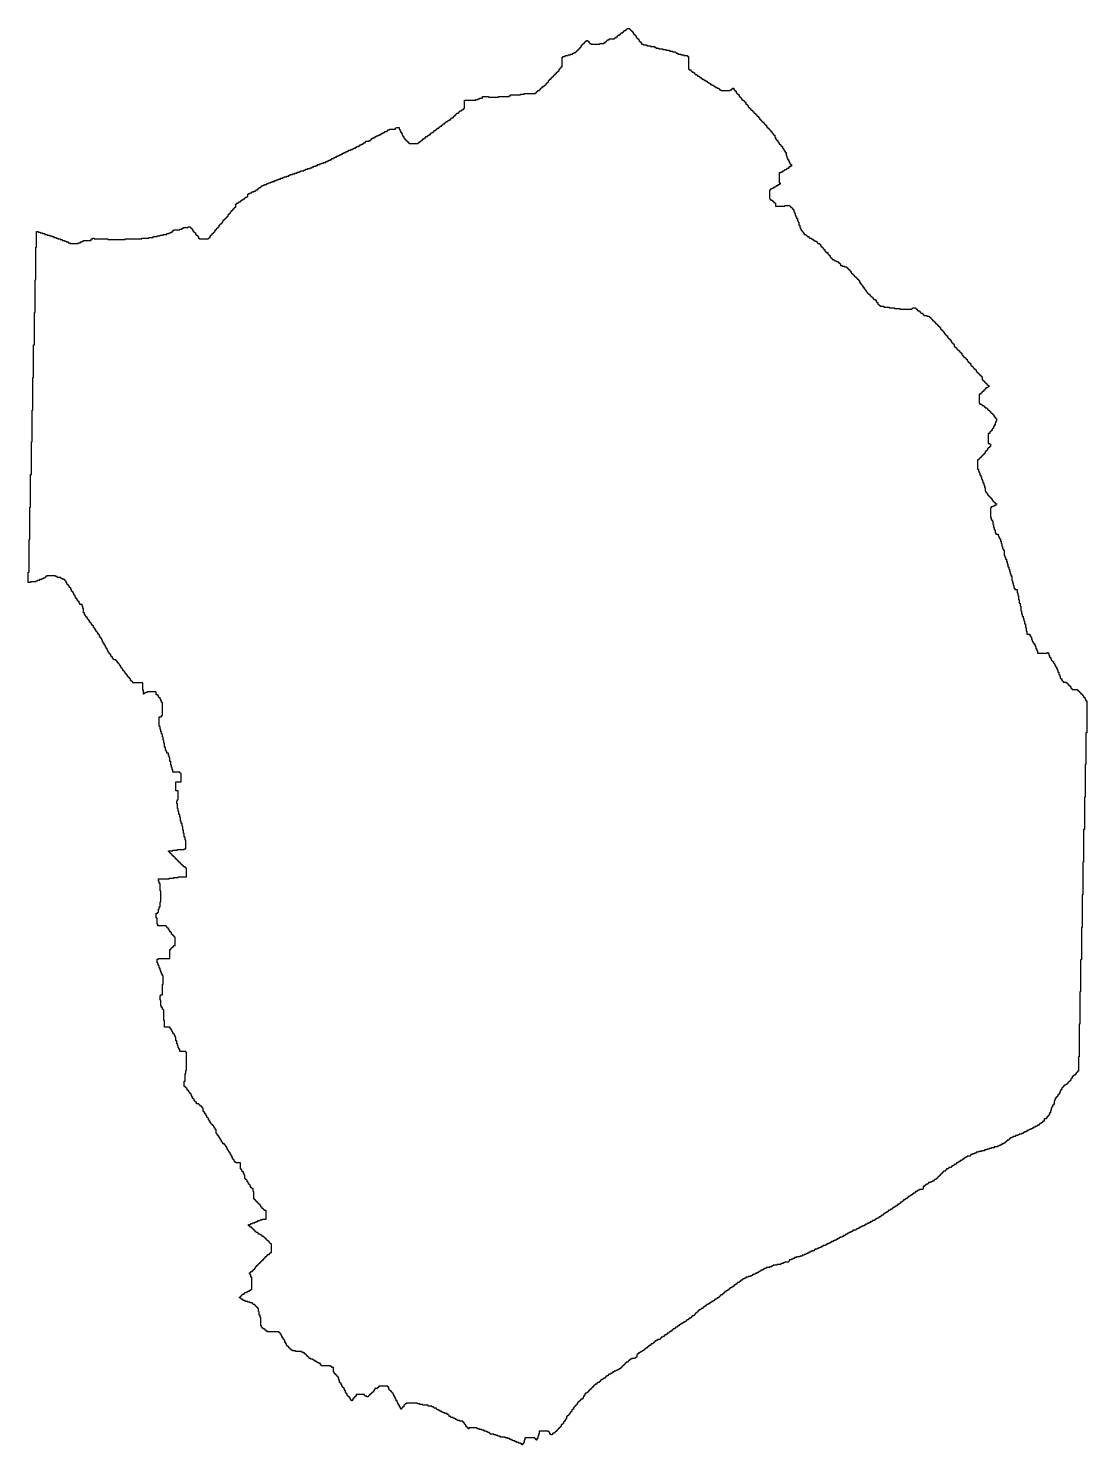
# Model space of a CAD drawing. Header units: inches. Extents: x 473746 to 475268, y 9528498 to 9530534.
import ezdxf

# ---------------------------------------------------------------- set-up
doc = ezdxf.new("R2010")
doc.units = ezdxf.units.IN
doc.header["$MEASUREMENT"] = 0

msp = doc.modelspace()

# ---------------------------------------------------------------- linework, layer by layer
msp.add_lwpolyline([(473940.9, 9529108.4), (473940.9, 9529122.7), (473939.8, 9529122.7), (473939.8, 9529123.8), (473938.7, 9529123.8), (473938.7, 9529126), (473937.6, 9529126), (473937.6, 9529128.2), (473936.5, 9529128.2), (473936.5, 9529136.9), (473935.4, 9529136.9), (473935.4, 9529139.5), (473935.4, 9529143.2), (473936.5, 9529143.2), (473936.5, 9529144.3), (473938.7, 9529144.3), (473938.7, 9529159.6), (473939.8, 9529159.6), (473939.8, 9529171.7), (473938.7, 9529171.7), (473938.7, 9529173.9), (473937.6, 9529173.9), (473937.6, 9529177.2), (473936.5, 9529177.2), (473936.5, 9529179.4), (473935.4, 9529179.4), (473935.4, 9529182.6), (473934.3, 9529182.6), (473934.3, 9529185.9), (473933.2, 9529185.9), (473933.2, 9529188.1), (473932.1, 9529188.1), (473932.1, 9529190.3), (473931.1, 9529190.3), (473931.1, 9529194), (473931.1, 9529195.5), (473933.2, 9529195.5), (473933.2, 9529196.6), (473949.6, 9529196.6), (473949.6, 9529208.6), (473949.6, 9529209.7), (473950.7, 9529209.7), (473950.7, 9529210.8), (473951.8, 9529210.8), (473951.8, 9529211.8), (473952.8, 9529211.8), (473952.8, 9529212.9), (473953.9, 9529212.9), (473953.9, 9529214), (473955, 9529214), (473955, 9529215.1), (473957.2, 9529215.1), (473957.2, 9529221.2), (473957.2, 9529227.3), (473956.1, 9529227.3), (473956.1, 9529228.4), (473955, 9529228.4), (473955, 9529229.5), (473953.9, 9529229.5), (473953.9, 9529230.6), (473952.8, 9529230.6), (473952.8, 9529231.6), (473951.8, 9529231.6), (473951.8, 9529233.8), (473950.7, 9529233.8), (473950.7, 9529234.9), (473949.6, 9529234.9), (473949.6, 9529237.1), (473948.5, 9529237.1), (473948.5, 9529238.2), (473947.4, 9529238.2), (473947.4, 9529240.4), (473946.3, 9529240.4), (473946.3, 9529241.4), (473945.2, 9529241.4), (473945.2, 9529242.5), (473944.1, 9529242.5), (473944.1, 9529243.6), (473932.1, 9529243.6), (473932.1, 9529245.8), (473931.1, 9529245.8), (473931.1, 9529254.5), (473930, 9529254.5), (473930, 9529260.9), (473930, 9529261.9), (473932.1, 9529261.9), (473932.1, 9529263), (473933.2, 9529263), (473933.2, 9529267.4), (473934.3, 9529267.4), (473934.3, 9529270.7), (473935.4, 9529270.7), (473935.4, 9529278.3), (473936.5, 9529278.3), (473936.5, 9529285.5), (473936.5, 9529287.6), (473936.5, 9529293.7), (473935.4, 9529293.7), (473935.4, 9529298.5), (473935.4, 9529304.6), (473934.3, 9529304.6), (473934.3, 9529307.9), (473933.2, 9529307.9), (473933.2, 9529311), (473935.9, 9529311), (473948.5, 9529311), (473948.5, 9529312), (473955, 9529312), (473955, 9529313.1), (473961.6, 9529313.1), (473961.6, 9529314.2), (473973.5, 9529314.2), (473973.5, 9529326.4), (473972.4, 9529326.4), (473972.4, 9529327.5), (473971.4, 9529327.5), (473971.4, 9529328.6), (473969.2, 9529328.6), (473969.2, 9529329.7), (473968.1, 9529329.7), (473968.1, 9529330.8), (473967, 9529330.8), (473967, 9529331.8), (473965.9, 9529331.8), (473965.9, 9529332.9), (473964.8, 9529332.9), (473964.8, 9529334), (473963.7, 9529334), (473963.7, 9529335.1), (473962.6, 9529335.1), (473962.6, 9529336.2), (473961.6, 9529336.2), (473961.6, 9529337.3), (473960.5, 9529337.3), (473960.5, 9529338.4), (473959.4, 9529338.4), (473959.4, 9529339.5), (473958.3, 9529339.5), (473958.3, 9529340.6), (473957.2, 9529340.6), (473957.2, 9529341.6), (473956.1, 9529341.6), (473956.1, 9529342.7), (473955, 9529342.7), (473955, 9529343.8), (473953.9, 9529343.8), (473953.9, 9529344.9), (473952.8, 9529344.9), (473952.8, 9529346), (473951.8, 9529346), (473951.8, 9529347.1), (473950.7, 9529347.1), (473950.7, 9529348.2), (473949.6, 9529348.2), (473949.6, 9529349.3), (473948.5, 9529349.3), (473948.5, 9529350.4), (473947.4, 9529350.4), (473947.4, 9529351.2), (473953.9, 9529351.2), (473953.9, 9529352.3), (473960.5, 9529352.3), (473960.5, 9529353.4), (473970.3, 9529353.4), (473970.3, 9529354.5), (473972.4, 9529354.5), (473972.4, 9529366.7), (473971.4, 9529366.7), (473971.4, 9529371.1), (473970.3, 9529371.1), (473970.3, 9529376.5), (473969.2, 9529376.5), (473969.2, 9529380.9), (473968.1, 9529380.9), (473968.1, 9529386.3), (473967, 9529386.3), (473967, 9529390.7), (473965.9, 9529390.7), (473965.9, 9529393.9), (473964.8, 9529393.9), (473964.8, 9529399.4), (473963.7, 9529399.4), (473963.7, 9529403.7), (473962.6, 9529403.7), (473962.6, 9529408.1), (473961.6, 9529408.1), (473961.6, 9529412.4), (473960.5, 9529412.4), (473960.5, 9529419), (473959.4, 9529419), (473959.4, 9529423.1), (473960.5, 9529423.1), (473960.5, 9529425.3), (473961.6, 9529425.3), (473961.6, 9529431.4), (473961.6, 9529437.5), (473958.3, 9529437.5), (473958.3, 9529440.1), (473958.3, 9529450.4), (473965.9, 9529450.4), (473965.9, 9529462.5), (473964.8, 9529462.5), (473964.8, 9529463.6), (473963.7, 9529463.6), (473963.7, 9529464.7), (473954.4, 9529464.7), (473953.9, 9529464.7), (473953.9, 9529468), (473952.8, 9529468), (473952.8, 9529471.2), (473951.8, 9529471.2), (473951.8, 9529474.5), (473950.7, 9529474.5), (473950.7, 9529480), (473949.6, 9529480), (473949.6, 9529485.4), (473948.5, 9529485.4), (473948.5, 9529488.7), (473947.4, 9529488.7), (473947.4, 9529491.9), (473945.2, 9529491.9), (473945.2, 9529494.1), (473944.1, 9529494.1), (473944.1, 9529496.3), (473943, 9529496.3), (473943, 9529500.7), (473941.9, 9529500.7), (473941.9, 9529506.1), (473940.9, 9529506.1), (473940.9, 9529510.5), (473939.8, 9529510.5), (473939.8, 9529514.8), (473938.7, 9529514.8), (473938.7, 9529519.2), (473937.6, 9529519.2), (473937.6, 9529522.4), (473936.5, 9529522.4), (473936.5, 9529525.7), (473935.4, 9529525.7), (473935.4, 9529530.1), (473934.3, 9529530.1), (473934.3, 9529531), (473934.3, 9529544), (473937.6, 9529544), (473937.6, 9529546.2), (473938.7, 9529546.2), (473938.7, 9529564.9), (473937.6, 9529564.9), (473937.6, 9529567.1), (473936.5, 9529567.1), (473936.5, 9529569.3), (473935.4, 9529569.3), (473935.4, 9529571.4), (473934.3, 9529571.4), (473934.3, 9529572.5), (473933.2, 9529572.5), (473933.2, 9529574.7), (473932.1, 9529574.7), (473932.1, 9529575.8), (473930, 9529575.8), (473930, 9529580.2), (473916.7, 9529580.2), (473916.7, 9529579.1), (473914.5, 9529579.1), (473914.5, 9529578), (473912.3, 9529578), (473912.3, 9529576.9), (473911.5, 9529576.9), (473911.5, 9529582.3), (473910.4, 9529582.3), (473910.4, 9529593.2), (473897.3, 9529593.2), (473896.2, 9529593.2), (473896.2, 9529594.3), (473895.1, 9529594.3), (473895.1, 9529595.4), (473894, 9529595.4), (473894, 9529596.5), (473892.9, 9529596.5), (473892.9, 9529598.7), (473891.9, 9529598.7), (473891.9, 9529599.8), (473890.8, 9529599.8), (473890.8, 9529600.9), (473889.7, 9529600.9), (473889.7, 9529601.9), (473888.6, 9529601.9), (473888.6, 9529604.1), (473887.5, 9529604.1), (473887.5, 9529605.2), (473886.4, 9529605.2), (473886.4, 9529606.3), (473885.3, 9529606.3), (473885.3, 9529608.5), (473884.2, 9529608.5), (473884.2, 9529609.6), (473883.1, 9529609.6), (473883.1, 9529610.7), (473882, 9529610.7), (473882, 9529612.8), (473881, 9529612.8), (473881, 9529613.9), (473879.9, 9529613.9), (473879.9, 9529615), (473878.8, 9529615), (473878.8, 9529617.2), (473877.7, 9529617.2), (473877.7, 9529619.4), (473876.6, 9529619.4), (473876.6, 9529620.5), (473875.5, 9529620.5), (473875.5, 9529621.5), (473874.4, 9529621.5), (473874.4, 9529623.7), (473873.3, 9529623.7), (473873.3, 9529624.8), (473872.2, 9529624.8), (473872.2, 9529625.9), (473869, 9529625.9), (473869, 9529627), (473867.9, 9529627), (473867.9, 9529628.1), (473866.8, 9529628.1), (473866.8, 9529630.3), (473865.7, 9529630.3), (473865.7, 9529631.3), (473864.6, 9529631.3), (473864.6, 9529633.5), (473863.5, 9529633.5), (473863.5, 9529634.6), (473862.4, 9529634.6), (473862.4, 9529636.8), (473861.4, 9529636.8), (473861.4, 9529637.9), (473860.3, 9529637.9), (473860.3, 9529640.1), (473859.2, 9529640.1), (473859.2, 9529642.2), (473858.1, 9529642.2), (473858.1, 9529644.4), (473857, 9529644.4), (473857, 9529646.6), (473855.9, 9529646.6), (473855.9, 9529647.7), (473854.8, 9529647.7), (473854.8, 9529649.9), (473853.7, 9529649.9), (473853.7, 9529652), (473852.6, 9529652), (473852.6, 9529654.2), (473851.6, 9529654.2), (473851.6, 9529656.4), (473850.5, 9529656.4), (473850.5, 9529657.5), (473849.4, 9529657.5), (473849.4, 9529659.7), (473848.3, 9529659.7), (473848.3, 9529661.8), (473847.2, 9529661.8), (473847.2, 9529662.9), (473846.1, 9529662.9), (473846.1, 9529665.1), (473845, 9529665.1), (473845, 9529666.2), (473843.9, 9529666.2), (473843.9, 9529667.3), (473842.8, 9529667.3), (473842.8, 9529669.5), (473841.8, 9529669.5), (473841.8, 9529671.6), (473840.7, 9529671.6), (473840.7, 9529672.7), (473839.6, 9529672.7), (473839.6, 9529674.9), (473838.5, 9529674.9), (473838.5, 9529676), (473837.4, 9529676), (473837.4, 9529677.1), (473836.3, 9529677.1), (473836.3, 9529679.3), (473835.2, 9529679.3), (473835.2, 9529680.4), (473834.1, 9529680.4), (473834.1, 9529682.5), (473833, 9529682.5), (473833, 9529683.6), (473831.9, 9529683.6), (473831.9, 9529684.7), (473830.9, 9529684.7), (473830.9, 9529686.9), (473829.8, 9529686.9), (473829.8, 9529688), (473828.7, 9529688), (473828.7, 9529689.1), (473827.6, 9529689.1), (473827.6, 9529691.2), (473826.5, 9529691.2), (473826.5, 9529693.4), (473825.4, 9529693.4), (473825.4, 9529700), (473824.3, 9529700), (473824.3, 9529703.2), (473823.2, 9529703.2), (473823.2, 9529705.4), (473820, 9529705.4), (473820, 9529707.6), (473818.9, 9529707.6), (473818.9, 9529709.8), (473817.8, 9529709.8), (473817.8, 9529710.8), (473816.7, 9529710.8), (473816.7, 9529713), (473815.6, 9529713), (473815.6, 9529714.1), (473814.5, 9529714.1), (473814.5, 9529716.3), (473813.4, 9529716.3), (473813.4, 9529718.5), (473812.3, 9529718.5), (473812.3, 9529719.6), (473811.3, 9529719.6), (473811.3, 9529721.7), (473810.2, 9529721.7), (473810.2, 9529723.9), (473809.1, 9529723.9), (473809.1, 9529725), (473808, 9529725), (473808, 9529727.2), (473806.9, 9529727.2), (473806.9, 9529729.4), (473805.8, 9529729.4), (473805.8, 9529730.5), (473804.7, 9529730.5), (473804.7, 9529732.6), (473803.6, 9529732.6), (473803.6, 9529733.7), (473802.5, 9529733.7), (473802.5, 9529734.8), (473801.5, 9529734.8), (473801.5, 9529737), (473800.4, 9529737), (473800.4, 9529739.2), (473799.3, 9529739.2), (473799.3, 9529740.3), (473798.2, 9529740.3), (473798.2, 9529741.3), (473796, 9529741.3), (473796, 9529742.4), (473793.8, 9529742.4), (473793.8, 9529743.5), (473792.7, 9529743.5), (473792.7, 9529744.6), (473787.3, 9529744.6), (473787.3, 9529745.7), (473785.1, 9529745.7), (473785.1, 9529746.8), (473777.9, 9529746.8), (473771.9, 9529746.8), (473771.9, 9529745.7), (473770.8, 9529745.7), (473770.8, 9529744.6), (473769.7, 9529744.6), (473769.7, 9529743.5), (473767.5, 9529743.5), (473767.5, 9529742.4), (473765.3, 9529742.4), (473765.3, 9529741.3), (473762, 9529741.3), (473762, 9529740.3), (473758.8, 9529740.3), (473758.8, 9529739.2), (473756.6, 9529739.2), (473756.6, 9529738.1), (473755.5, 9529738.1), (473749, 9529738.1), (473749, 9529737), (473745.9, 9529737), (473745.9, 9529752), (473747, 9529752), (473747, 9529787.5), (473747, 9529798.9), (473748.1, 9529798.9), (473748.1, 9529809.3), (473748.1, 9529845.7), (473749.2, 9529845.7), (473749.2, 9529875.7), (473749.2, 9529882.3), (473749.2, 9529892.5), (473750.3, 9529892.5), (473750.3, 9529898.6), (473750.3, 9529906.2), (473750.3, 9529913.9), (473750.3, 9529915), (473750.3, 9529919.3), (473750.3, 9529925.8), (473750.3, 9529932.4), (473750.3, 9529936.7), (473750.3, 9529939.4), (473751.4, 9529939.4), (473751.4, 9529945.5), (473751.4, 9529950.9), (473751.4, 9529957.4), (473751.4, 9529967.2), (473751.4, 9529970.5), (473751.4, 9529985.1), (473752.4, 9529985.1), (473752.4, 9530020.6), (473752.4, 9530031.9), (473753.5, 9530031.9), (473753.5, 9530050), (473753.5, 9530058.7), (473753.5, 9530071.8), (473753.5, 9530078.8), (473754.6, 9530078.8), (473754.6, 9530088.1), (473754.6, 9530097.9), (473754.6, 9530104.5), (473754.6, 9530125.6), (473755.7, 9530125.6), (473755.7, 9530172.4), (473756.8, 9530172.4), (473756.8, 9530219.3), (473757.9, 9530219.3), (473757.9, 9530242.1), (473759.9, 9530242.1), (473759.9, 9530241), (473763.1, 9530241), (473763.1, 9530240), (473766.4, 9530240), (473766.4, 9530238.9), (473769.7, 9530238.9), (473769.7, 9530237.8), (473772.9, 9530237.8), (473772.9, 9530236.7), (473776.2, 9530236.7), (473776.2, 9530235.6), (473779.5, 9530235.6), (473779.5, 9530234.5), (473782.7, 9530234.5), (473782.7, 9530233.4), (473786, 9530233.4), (473786, 9530232.3), (473788.2, 9530232.3), (473788.2, 9530231.2), (473791.5, 9530231.2), (473791.5, 9530230.2), (473794.7, 9530230.2), (473794.7, 9530229.1), (473798, 9530229.1), (473798, 9530228), (473800.2, 9530228), (473800.2, 9530226.9), (473803.4, 9530226.9), (473803.4, 9530225.8), (473805.6, 9530225.8), (473805.6, 9530224.7), (473817.8, 9530224.7), (473817.8, 9530225.8), (473821.1, 9530225.8), (473821.1, 9530226.9), (473823.2, 9530226.9), (473823.2, 9530228), (473825.4, 9530228), (473825.4, 9530229.1), (473836.3, 9530229.1), (473836.3, 9530231.2), (473838.5, 9530231.2), (473838.5, 9530232.3), (473840.5, 9530232.3), (473840.5, 9530231.2), (473860.1, 9530231.2), (473860.1, 9530230.2), (473885.3, 9530230.2), (473885.3, 9530231.2), (473909.3, 9530231.2), (473909.3, 9530232.3), (473919.1, 9530232.3), (473919.1, 9530233.4), (473925.6, 9530233.4), (473925.6, 9530234.5), (473931.1, 9530234.5), (473931.1, 9530235.6), (473935.4, 9530235.6), (473935.4, 9530236.7), (473939.8, 9530236.7), (473939.8, 9530237.8), (473945.2, 9530237.8), (473945.2, 9530238.9), (473948.5, 9530238.9), (473948.5, 9530240), (473950.7, 9530240), (473950.7, 9530241), (473952.8, 9530241), (473952.8, 9530242.1), (473953.9, 9530242.1), (473953.9, 9530243.2), (473955, 9530243.2), (473955, 9530244.3), (473956.1, 9530244.3), (473957.6, 9530244.3), (473963.7, 9530244.3), (473963.7, 9530245.4), (473967, 9530245.4), (473967, 9530246.5), (473969.2, 9530246.5), (473969.2, 9530247.6), (473971.4, 9530247.6), (473975.7, 9530247.6), (473975.7, 9530248.7), (473977.7, 9530248.7), (473978.8, 9530248.7), (473978.8, 9530247.6), (473979.9, 9530247.6), (473979.9, 9530246.5), (473981, 9530246.5), (473981, 9530245.4), (473982, 9530245.4), (473982, 9530243.2), (473983.1, 9530243.2), (473983.1, 9530242.1), (473984.2, 9530242.1), (473984.2, 9530241), (473985.3, 9530241), (473985.3, 9530240), (473986.4, 9530240), (473986.4, 9530237.8), (473987.5, 9530237.8), (473987.5, 9530236.7), (473988.6, 9530236.7), (473988.6, 9530235.6), (473989.7, 9530235.6), (473989.7, 9530234.5), (473990.8, 9530234.5), (473990.8, 9530232.3), (473991.8, 9530232.3), (473991.8, 9530231.2), (474005.1, 9530231.2), (474005.1, 9530232.3), (474006.2, 9530232.3), (474006.2, 9530233.4), (474007.3, 9530233.4), (474007.3, 9530235.6), (474008.4, 9530235.6), (474008.4, 9530236.7), (474009.5, 9530236.7), (474009.5, 9530237.8), (474010.6, 9530237.8), (474010.6, 9530238.9), (474011.7, 9530238.9), (474011.7, 9530240), (474012.7, 9530240), (474012.7, 9530241), (474013.8, 9530241), (474013.8, 9530242.1), (474014.9, 9530242.1), (474014.9, 9530244.3), (474016, 9530244.3), (474016, 9530245.4), (474017.1, 9530245.4), (474017.1, 9530246.5), (474018.2, 9530246.5), (474018.2, 9530247.6), (474019.3, 9530247.6), (474019.3, 9530248.7), (474020.4, 9530248.7), (474020.4, 9530250.8), (474021.5, 9530250.8), (474021.5, 9530251.9), (474022.5, 9530251.9), (474022.5, 9530253), (474023.6, 9530253), (474023.6, 9530254.1), (474024.7, 9530254.1), (474024.7, 9530255.2), (474025.8, 9530255.2), (474025.8, 9530257.4), (474026.9, 9530257.4), (474026.9, 9530258.5), (474028, 9530258.5), (474028, 9530259.6), (474029.1, 9530259.6), (474029.1, 9530260.6), (474030.2, 9530260.6), (474030.2, 9530261.7), (474031.3, 9530261.7), (474031.3, 9530262.8), (474032.3, 9530262.8), (474032.3, 9530263.9), (474033.4, 9530263.9), (474033.4, 9530266.1), (474034.5, 9530266.1), (474034.5, 9530267.2), (474035.6, 9530267.2), (474035.6, 9530268.3), (474036.7, 9530268.3), (474036.7, 9530270.4), (474037.8, 9530270.4), (474037.8, 9530271.5), (474038.9, 9530271.5), (474038.9, 9530272.6), (474040, 9530272.6), (474040, 9530273.7), (474041.1, 9530273.7), (474041.1, 9530274.8), (474042.1, 9530274.8), (474042.1, 9530275.9), (474043.2, 9530275.9), (474043.2, 9530277), (474044.3, 9530277), (474044.3, 9530281.3), (474045.4, 9530281.3), (474045.4, 9530282.4), (474047.6, 9530282.4), (474047.6, 9530283.5), (474048.7, 9530283.5), (474048.7, 9530284.6), (474050.9, 9530284.6), (474050.9, 9530285.7), (474051.9, 9530285.7), (474051.9, 9530286.8), (474054.1, 9530286.8), (474054.1, 9530287.9), (474055.2, 9530287.9), (474055.2, 9530289), (474057.4, 9530289), (474057.4, 9530290.1), (474058.5, 9530290.1), (474058.5, 9530291.1), (474060.7, 9530291.1), (474060.7, 9530292.2), (474061.7, 9530292.2), (474061.7, 9530295.5), (474062.8, 9530295.5), (474062.8, 9530296.6), (474065, 9530296.6), (474065, 9530297.7), (474067.2, 9530297.7), (474067.2, 9530298.8), (474070.5, 9530298.8), (474070.5, 9530299.9), (474072.6, 9530299.9), (474072.6, 9530300.9), (474073.7, 9530300.9), (474073.7, 9530302), (474075.9, 9530302), (474075.9, 9530303.1), (474077, 9530303.1), (474077, 9530304.2), (474078.1, 9530304.2), (474078.1, 9530305.3), (474080.3, 9530305.3), (474080.3, 9530306.4), (474081.4, 9530306.4), (474081.4, 9530307.5), (474083.5, 9530307.5), (474083.5, 9530308.6), (474085.7, 9530308.6), (474085.7, 9530309.7), (474089, 9530309.7), (474089, 9530310.7), (474091.2, 9530310.7), (474091.2, 9530311.8), (474094.4, 9530311.8), (474094.4, 9530312.9), (474096.6, 9530312.9), (474096.6, 9530314), (474099.9, 9530314), (474099.9, 9530315.1), (474103.1, 9530315.1), (474103.1, 9530316.2), (474105.3, 9530316.2), (474105.3, 9530317.3), (474108.6, 9530317.3), (474108.6, 9530318.4), (474111.8, 9530318.4), (474111.8, 9530319.5), (474114, 9530319.5), (474114, 9530320.5), (474117.3, 9530320.5), (474117.3, 9530321.6), (474120.6, 9530321.6), (474120.6, 9530322.7), (474122.7, 9530322.7), (474122.7, 9530323.8), (474126, 9530323.8), (474126, 9530324.9), (474129.3, 9530324.9), (474129.3, 9530326), (474132.5, 9530326), (474132.5, 9530327.1), (474135.8, 9530327.1), (474135.8, 9530328.2), (474138, 9530328.2), (474138, 9530329.3), (474142.3, 9530329.3), (474142.3, 9530330.3), (474144.5, 9530330.3), (474144.5, 9530331.4), (474147.8, 9530331.4), (474147.8, 9530332.5), (474151.1, 9530332.5), (474151.1, 9530333.6), (474154.3, 9530333.6), (474154.3, 9530334.7), (474156.5, 9530334.7), (474156.5, 9530335.8), (474159.8, 9530335.8), (474159.8, 9530336.9), (474161.9, 9530336.9), (474161.9, 9530338), (474165.2, 9530338), (474165.2, 9530339.1), (474167.4, 9530339.1), (474167.4, 9530340.2), (474170.7, 9530340.2), (474170.7, 9530341.2), (474173.9, 9530341.2), (474173.9, 9530342.3), (474176.1, 9530342.3), (474176.1, 9530343.4), (474178.3, 9530343.4), (474178.3, 9530344.5), (474180.5, 9530344.5), (474180.5, 9530345.6), (474182.6, 9530345.6), (474182.6, 9530346.7), (474184.8, 9530346.7), (474184.8, 9530347.8), (474187, 9530347.8), (474187, 9530348.9), (474189.2, 9530348.9), (474189.2, 9530350), (474191.4, 9530350), (474191.4, 9530351), (474193.5, 9530351), (474193.5, 9530352.1), (474195.7, 9530352.1), (474195.7, 9530353.2), (474197.9, 9530353.2), (474197.9, 9530354.3), (474200.1, 9530354.3), (474200.1, 9530355.4), (474202.2, 9530355.4), (474202.2, 9530356.5), (474204.4, 9530356.5), (474204.4, 9530357.6), (474206.6, 9530357.6), (474206.6, 9530358.7), (474209.9, 9530358.7), (474209.9, 9530359.8), (474212, 9530359.8), (474212, 9530360.8), (474214.2, 9530360.8), (474214.2, 9530361.9), (474216.4, 9530361.9), (474216.4, 9530363), (474218.6, 9530363), (474218.6, 9530364.1), (474220.8, 9530364.1), (474220.8, 9530365.2), (474222.9, 9530365.2), (474222.9, 9530366.3), (474225.1, 9530366.3), (474225.1, 9530367.4), (474227.3, 9530367.4), (474227.3, 9530368.5), (474228.4, 9530368.5), (474228.4, 9530369.6), (474230.6, 9530369.6), (474230.6, 9530370.6), (474231.6, 9530370.6), (474231.6, 9530371.7), (474236, 9530371.7), (474236, 9530372.8), (474238.2, 9530372.8), (474238.2, 9530373.9), (474239.3, 9530373.9), (474239.3, 9530375), (474240.4, 9530375), (474240.4, 9530376.1), (474242.5, 9530376.1), (474242.5, 9530377.2), (474244.7, 9530377.2), (474244.7, 9530378.3), (474246.9, 9530378.3), (474246.9, 9530379.4), (474249.1, 9530379.4), (474249.1, 9530380.4), (474251.3, 9530380.4), (474251.3, 9530381.5), (474253.4, 9530381.5), (474253.4, 9530382.6), (474255.6, 9530382.6), (474255.6, 9530383.7), (474257.8, 9530383.7), (474257.8, 9530384.8), (474258.9, 9530384.8), (474258.9, 9530385.9), (474262.1, 9530385.9), (474262.1, 9530387), (474263.2, 9530387), (474263.2, 9530388.1), (474265.4, 9530388.1), (474265.4, 9530389.2), (474267.6, 9530389.2), (474274.1, 9530389.2), (474274.1, 9530390.3), (474275.2, 9530390.3), (474275.2, 9530391.3), (474277.4, 9530391.3), (474278.3, 9530391.3), (474279.4, 9530391.3), (474279.4, 9530389.2), (474280.5, 9530389.2), (474280.5, 9530387), (474281.5, 9530387), (474281.5, 9530384.8), (474282.6, 9530384.8), (474282.6, 9530382.6), (474283.7, 9530382.6), (474283.7, 9530380.4), (474284.8, 9530380.4), (474284.8, 9530378.3), (474285.9, 9530378.3), (474285.9, 9530376.1), (474287, 9530376.1), (474287, 9530375), (474288.1, 9530375), (474288.1, 9530373.9), (474289.2, 9530373.9), (474289.2, 9530372.8), (474290.3, 9530372.8), (474290.3, 9530371.7), (474291.4, 9530371.7), (474291.4, 9530370.6), (474292.4, 9530370.6), (474292.4, 9530369.6), (474293.5, 9530369.6), (474293.5, 9530368.5), (474306.8, 9530368.5), (474306.8, 9530369.6), (474307.9, 9530369.6), (474307.9, 9530370.6), (474310.1, 9530370.6), (474310.1, 9530371.7), (474311.2, 9530371.7), (474311.2, 9530372.8), (474312.2, 9530372.8), (474312.2, 9530373.9), (474313.3, 9530373.9), (474313.3, 9530375), (474315.5, 9530375), (474315.5, 9530376.1), (474316.6, 9530376.1), (474316.6, 9530377.2), (474317.7, 9530377.2), (474317.7, 9530378.3), (474319.9, 9530378.3), (474319.9, 9530379.4), (474321, 9530379.4), (474321, 9530380.4), (474323.1, 9530380.4), (474323.1, 9530381.5), (474324.2, 9530381.5), (474324.2, 9530382.6), (474325.3, 9530382.6), (474325.3, 9530383.7), (474327.5, 9530383.7), (474327.5, 9530384.8), (474328.6, 9530384.8), (474328.6, 9530385.9), (474329.7, 9530385.9), (474329.7, 9530387), (474331.8, 9530387), (474331.8, 9530388.1), (474332.9, 9530388.1), (474332.9, 9530389.2), (474334, 9530389.2), (474334, 9530390.3), (474336.2, 9530390.3), (474336.2, 9530391.3), (474337.3, 9530391.3), (474337.3, 9530392.4), (474338.4, 9530392.4), (474338.4, 9530393.5), (474340.6, 9530393.5), (474340.6, 9530394.6), (474341.6, 9530394.6), (474341.6, 9530395.7), (474342.7, 9530395.7), (474342.7, 9530396.8), (474344.9, 9530396.8), (474344.9, 9530397.9), (474346, 9530397.9), (474346, 9530399), (474347.1, 9530399), (474347.1, 9530400.1), (474349.3, 9530400.1), (474349.3, 9530401.1), (474350.4, 9530401.1), (474350.4, 9530402.2), (474352.5, 9530402.2), (474352.5, 9530403.3), (474353.6, 9530403.3), (474353.6, 9530404.4), (474354.7, 9530404.4), (474354.7, 9530405.5), (474356.9, 9530405.5), (474356.9, 9530406.6), (474358, 9530406.6), (474358, 9530407.7), (474359.1, 9530407.7), (474359.1, 9530408.8), (474360.2, 9530408.8), (474360.2, 9530409.9), (474361.3, 9530409.9), (474361.3, 9530410.9), (474362.3, 9530410.9), (474362.3, 9530412), (474364.5, 9530412), (474364.5, 9530413.1), (474365.6, 9530413.1), (474365.6, 9530414.2), (474366.7, 9530414.2), (474366.7, 9530415.3), (474368.9, 9530415.3), (474368.9, 9530416.4), (474370, 9530416.4), (474370, 9530417.5), (474372.1, 9530417.5), (474372.1, 9530418.6), (474373.2, 9530418.6), (474373.2, 9530430.5), (474389.6, 9530430.5), (474389.6, 9530431.6), (474392.8, 9530431.6), (474392.8, 9530432.7), (474395, 9530432.7), (474395, 9530433.8), (474399.4, 9530433.8), (474399.4, 9530436), (474407.9, 9530436), (474407.9, 9530434.9), (474422.2, 9530434.9), (474422.2, 9530436), (474437.5, 9530436), (474437.5, 9530437.1), (474439.7, 9530437.1), (474439.7, 9530438.2), (474453.8, 9530438.2), (474453.8, 9530439.3), (474459.3, 9530439.3), (474459.3, 9530440.3), (474460.4, 9530440.3), (474475.6, 9530440.3), (474475.6, 9530441.4), (474476.7, 9530441.4), (474476.7, 9530442.5), (474477.8, 9530442.5), (474477.8, 9530443.6), (474478.9, 9530443.6), (474478.9, 9530444.7), (474481.1, 9530444.7), (474481.1, 9530445.8), (474482.1, 9530445.8), (474482.1, 9530446.9), (474483.2, 9530446.9), (474483.2, 9530448), (474484.3, 9530448), (474484.3, 9530449.1), (474485.4, 9530449.1), (474485.4, 9530450.2), (474487.6, 9530450.2), (474487.6, 9530451.2), (474488.7, 9530451.2), (474488.7, 9530452.3), (474489.8, 9530452.3), (474489.8, 9530453.4), (474490.9, 9530453.4), (474490.9, 9530454.5), (474491.9, 9530454.5), (474491.9, 9530455.6), (474493, 9530455.6), (474493, 9530456.7), (474494.1, 9530456.7), (474494.1, 9530458.9), (474495.2, 9530458.9), (474495.2, 9530460), (474496.3, 9530460), (474496.3, 9530461), (474497.4, 9530461), (474497.4, 9530462.1), (474498.5, 9530462.1), (474498.5, 9530463.2), (474499.6, 9530463.2), (474499.6, 9530464.3), (474500.7, 9530464.3), (474500.7, 9530465.4), (474501.7, 9530465.4), (474501.7, 9530466.5), (474502.8, 9530466.5), (474502.8, 9530467.6), (474503.9, 9530467.6), (474503.9, 9530468.7), (474505, 9530468.7), (474505, 9530469.8), (474506.1, 9530469.8), (474506.1, 9530470.8), (474507.2, 9530470.8), (474507.2, 9530471.9), (474508.3, 9530471.9), (474508.3, 9530473), (474509.4, 9530473), (474509.4, 9530475.2), (474510.5, 9530475.2), (474510.5, 9530476.3), (474511.5, 9530476.3), (474511.5, 9530477.4), (474512.6, 9530477.4), (474512.6, 9530478.5), (474513.7, 9530478.5), (474513.7, 9530492.6), (474514.8, 9530492.6), (474514.8, 9530493.7), (474518.1, 9530493.7), (474518.1, 9530494.8), (474522.4, 9530494.8), (474522.4, 9530495.9), (474525.7, 9530495.9), (474525.7, 9530497), (474529, 9530497), (474529, 9530498.1), (474531.2, 9530498.1), (474531.2, 9530499.2), (474533.3, 9530499.2), (474533.3, 9530500.2), (474534.4, 9530500.2), (474534.4, 9530501.3), (474535.5, 9530501.3), (474535.5, 9530502.4), (474536.6, 9530502.4), (474536.6, 9530503.5), (474537.7, 9530503.5), (474537.7, 9530504.6), (474538.8, 9530504.6), (474538.8, 9530505.7), (474539.9, 9530505.7), (474539.9, 9530506.8), (474541, 9530506.8), (474541, 9530509), (474542, 9530509), (474542, 9530510.1), (474543.1, 9530510.1), (474543.1, 9530511.1), (474544.2, 9530511.1), (474544.2, 9530512.2), (474545.3, 9530512.2), (474545.3, 9530513.3), (474546.4, 9530513.3), (474546.4, 9530514.4), (474547.5, 9530514.4), (474547.5, 9530515.5), (474548.6, 9530515.5), (474548.6, 9530516.6), (474549.7, 9530516.6), (474550.6, 9530516.6), (474550.6, 9530515.5), (474551.6, 9530515.5), (474551.6, 9530514.4), (474552.7, 9530514.4), (474552.7, 9530513.3), (474553.8, 9530513.3), (474553.8, 9530512.2), (474554.9, 9530512.2), (474554.9, 9530511.1), (474568.2, 9530511.1), (474568.2, 9530512.2), (474573.6, 9530512.2), (474573.6, 9530513.3), (474575.8, 9530513.3), (474575.8, 9530514.4), (474576.9, 9530514.4), (474576.9, 9530515.5), (474578, 9530515.5), (474578, 9530516.6), (474579.1, 9530516.6), (474579.1, 9530517.7), (474581.3, 9530517.7), (474581.3, 9530518.8), (474582.3, 9530518.8), (474588.9, 9530518.8), (474588.9, 9530519.9), (474590, 9530519.9), (474590, 9530520.9), (474592.1, 9530520.9), (474592.1, 9530522), (474593.2, 9530522), (474593.2, 9530523.1), (474594.3, 9530523.1), (474594.3, 9530524.2), (474596.5, 9530524.2), (474596.5, 9530525.3), (474597.6, 9530525.3), (474597.6, 9530526.4), (474598.7, 9530526.4), (474598.7, 9530527.5), (474600.9, 9530527.5), (474600.9, 9530528.6), (474601.9, 9530528.6), (474601.9, 9530529.7), (474603, 9530529.7), (474603, 9530530.7), (474605.2, 9530530.7), (474605.2, 9530531.8), (474606.3, 9530531.8), (474606.3, 9530532.9), (474607.4, 9530532.9), (474607.4, 9530534), (474609.4, 9530534), (474610.5, 9530534), (474610.5, 9530532.9), (474611.5, 9530532.9), (474611.5, 9530531.8), (474612.6, 9530531.8), (474612.6, 9530530.7), (474613.7, 9530530.7), (474613.7, 9530529.7), (474614.8, 9530529.7), (474614.8, 9530528.6), (474615.9, 9530528.6), (474615.9, 9530526.4), (474617, 9530526.4), (474617, 9530525.3), (474618.1, 9530525.3), (474618.1, 9530524.2), (474619.2, 9530524.2), (474619.2, 9530523.1), (474620.3, 9530523.1), (474620.3, 9530520.9), (474621.3, 9530520.9), (474621.3, 9530519.9), (474622.4, 9530519.9), (474622.4, 9530518.8), (474623.5, 9530518.8), (474623.5, 9530517.7), (474624.6, 9530517.7), (474624.6, 9530515.5), (474625.7, 9530515.5), (474625.7, 9530514.4), (474626.8, 9530514.4), (474626.8, 9530513.3), (474627.9, 9530513.3), (474627.9, 9530511.1), (474630.1, 9530511.1), (474630.1, 9530510.1), (474635.5, 9530510.1), (474635.5, 9530509), (474641, 9530509), (474641, 9530507.9), (474646.4, 9530507.9), (474646.4, 9530506.8), (474648.6, 9530506.8), (474648.6, 9530505.7), (474652.9, 9530505.7), (474652.9, 9530504.6), (474658.4, 9530504.6), (474658.4, 9530503.5), (474662.7, 9530503.5), (474662.7, 9530502.4), (474668.2, 9530502.4), (474668.2, 9530501.3), (474672.5, 9530501.3), (474672.5, 9530500.2), (474676.9, 9530500.2), (474676.9, 9530499.2), (474678, 9530499.2), (474678, 9530498.1), (474680.2, 9530498.1), (474680.2, 9530497), (474684.5, 9530497), (474684.5, 9530495.9), (474688.9, 9530495.9), (474688.9, 9530494.8), (474694.3, 9530494.8), (474694.3, 9530493.7), (474695.4, 9530493.7), (474695.4, 9530475.2), (474696.5, 9530475.2), (474696.5, 9530474.1), (474698.7, 9530474.1), (474698.7, 9530473), (474699.8, 9530473), (474699.8, 9530471.9), (474700.9, 9530471.9), (474700.9, 9530470.8), (474703, 9530470.8), (474703, 9530469.8), (474704.1, 9530469.8), (474704.1, 9530468.7), (474705.2, 9530468.7), (474705.2, 9530467.6), (474707.4, 9530467.6), (474707.4, 9530466.5), (474708.5, 9530466.5), (474708.5, 9530465.4), (474710.7, 9530465.4), (474710.7, 9530464.3), (474711.7, 9530464.3), (474711.7, 9530463.2), (474713.9, 9530463.2), (474713.9, 9530462.1), (474715, 9530462.1), (474715, 9530461), (474717.2, 9530461), (474717.2, 9530460), (474718.3, 9530460), (474718.3, 9530458.9), (474720.5, 9530458.9), (474720.5, 9530457.8), (474722.6, 9530457.8), (474722.6, 9530456.7), (474723.7, 9530456.7), (474723.7, 9530455.6), (474725.9, 9530455.6), (474725.9, 9530454.5), (474727, 9530454.5), (474727, 9530453.4), (474729.2, 9530453.4), (474729.2, 9530452.3), (474731.3, 9530452.3), (474731.3, 9530451.2), (474732.4, 9530451.2), (474732.4, 9530450.2), (474734.6, 9530450.2), (474734.6, 9530449.1), (474736.8, 9530449.1), (474736.8, 9530448), (474739, 9530448), (474739, 9530446.9), (474740.1, 9530446.9), (474740.1, 9530445.8), (474742.2, 9530445.8), (474742.2, 9530444.7), (474749.4, 9530444.7), (474755.5, 9530444.7), (474755.5, 9530445.8), (474757.7, 9530445.8), (474757.7, 9530446.9), (474758.8, 9530446.9), (474758.8, 9530448), (474759.7, 9530448), (474760.8, 9530448), (474760.8, 9530445.8), (474761.8, 9530445.8), (474761.8, 9530444.7), (474762.9, 9530444.7), (474762.9, 9530443.6), (474764, 9530443.6), (474764, 9530441.4), (474765.1, 9530441.4), (474765.1, 9530440.3), (474766.2, 9530440.3), (474766.2, 9530439.3), (474767.3, 9530439.3), (474767.3, 9530438.2), (474768.4, 9530438.2), (474768.4, 9530436), (474769.5, 9530436), (474769.5, 9530434.9), (474770.6, 9530434.9), (474770.6, 9530433.8), (474771.6, 9530433.8), (474771.6, 9530431.6), (474772.7, 9530431.6), (474772.7, 9530430.5), (474774.9, 9530430.5), (474774.9, 9530429.5), (474776, 9530429.5), (474776, 9530428.4), (474777.1, 9530428.4), (474777.1, 9530427.3), (474778.2, 9530427.3), (474778.2, 9530425.1), (474779.3, 9530425.1), (474779.3, 9530424), (474780.4, 9530424), (474780.4, 9530422.9), (474781.4, 9530422.9), (474781.4, 9530420.7), (474782.5, 9530420.7), (474782.5, 9530419.7), (474783.6, 9530419.7), (474783.6, 9530418.6), (474784.7, 9530418.6), (474784.7, 9530417.5), (474785.8, 9530417.5), (474785.8, 9530416.4), (474786.9, 9530416.4), (474786.9, 9530415.3), (474788, 9530415.3), (474788, 9530414.2), (474789.1, 9530414.2), (474789.1, 9530413.1), (474790.2, 9530413.1), (474790.2, 9530412), (474791.2, 9530412), (474791.2, 9530410.9), (474792.3, 9530410.9), (474792.3, 9530409.9), (474793.4, 9530409.9), (474793.4, 9530408.8), (474794.5, 9530408.8), (474794.5, 9530407.7), (474795.6, 9530407.7), (474795.6, 9530406.6), (474796.7, 9530406.6), (474796.7, 9530405.5), (474797.8, 9530405.5), (474797.8, 9530403.3), (474798.9, 9530403.3), (474798.9, 9530402.2), (474800, 9530402.2), (474800, 9530401.1), (474801.1, 9530401.1), (474801.1, 9530400.1), (474802.1, 9530400.1), (474802.1, 9530399), (474803.2, 9530399), (474803.2, 9530397.9), (474804.3, 9530397.9), (474804.3, 9530396.8), (474805.4, 9530396.8), (474805.4, 9530395.7), (474806.5, 9530395.7), (474806.5, 9530394.6), (474807.6, 9530394.6), (474807.6, 9530392.4), (474808.7, 9530392.4), (474808.7, 9530391.3), (474809.8, 9530391.3), (474809.8, 9530390.3), (474810.9, 9530390.3), (474810.9, 9530389.2), (474811.9, 9530389.2), (474811.9, 9530388.1), (474813, 9530388.1), (474813, 9530387), (474814.1, 9530387), (474814.1, 9530385.9), (474815.2, 9530385.9), (474815.2, 9530383.7), (474816.3, 9530383.7), (474816.3, 9530382.6), (474817.4, 9530382.6), (474817.4, 9530381.5), (474818.5, 9530381.5), (474818.5, 9530380.4), (474819.6, 9530380.4), (474819.6, 9530377.2), (474820.7, 9530377.2), (474820.7, 9530375), (474821.7, 9530375), (474821.7, 9530373.9), (474822.8, 9530373.9), (474822.8, 9530372.8), (474823.9, 9530372.8), (474823.9, 9530370.6), (474825, 9530370.6), (474825, 9530369.6), (474826.1, 9530369.6), (474826.1, 9530367.4), (474827.2, 9530367.4), (474827.2, 9530366.3), (474828.3, 9530366.3), (474828.3, 9530365.2), (474829.4, 9530365.2), (474829.4, 9530364.1), (474830.5, 9530364.1), (474830.5, 9530361.9), (474831.5, 9530361.9), (474831.5, 9530360.8), (474832.6, 9530360.8), (474832.6, 9530358.7), (474833.7, 9530358.7), (474833.7, 9530357.6), (474834.8, 9530357.6), (474834.8, 9530355.4), (474835.9, 9530355.4), (474835.9, 9530351), (474837, 9530351), (474837, 9530347.8), (474838.1, 9530347.8), (474838.1, 9530345.6), (474839.2, 9530345.6), (474839.2, 9530343.4), (474840.3, 9530343.4), (474840.3, 9530341.2), (474841.3, 9530341.2), (474841.3, 9530339.1), (474842.4, 9530339.1), (474842.4, 9530338), (474843.5, 9530338), (474843.5, 9530337.1), (474843.5, 9530336), (474842.4, 9530336), (474842.4, 9530334.9), (474840.3, 9530334.9), (474840.3, 9530333.8), (474839.2, 9530333.8), (474839.2, 9530332.7), (474837, 9530332.7), (474837, 9530331.6), (474835.9, 9530331.6), (474835.9, 9530330.5), (474833.7, 9530330.5), (474833.7, 9530329.5), (474832.6, 9530329.5), (474832.6, 9530328.4), (474830.5, 9530328.4), (474830.5, 9530327.3), (474828.3, 9530327.3), (474828.3, 9530326.2), (474826.1, 9530326.2), (474826.1, 9530311.8), (474827.2, 9530311.8), (474827.2, 9530309.9), (474826.1, 9530309.9), (474826.1, 9530308.8), (474823.9, 9530308.8), (474823.9, 9530307.7), (474821.7, 9530307.7), (474821.7, 9530306.6), (474820.7, 9530306.6), (474820.7, 9530305.5), (474818.5, 9530305.5), (474818.5, 9530304.4), (474816.3, 9530304.4), (474816.3, 9530303.3), (474814.1, 9530303.3), (474814.1, 9530302.2), (474813, 9530302.2), (474813, 9530301.1), (474811.9, 9530301.1), (474811.9, 9530289), (474813, 9530289), (474813, 9530287.9), (474814.1, 9530287.9), (474814.1, 9530286.8), (474816.3, 9530286.8), (474816.3, 9530285.7), (474817.4, 9530285.7), (474817.4, 9530284.6), (474818.5, 9530284.6), (474818.5, 9530283.5), (474819.6, 9530283.5), (474819.6, 9530282.4), (474820.7, 9530282.4), (474820.7, 9530278.1), (474833.9, 9530278.1), (474833.9, 9530279.2), (474840.3, 9530279.2), (474841.3, 9530279.2), (474841.3, 9530278.1), (474842.4, 9530278.1), (474842.4, 9530277), (474843.5, 9530277), (474843.5, 9530275.9), (474844.6, 9530275.9), (474844.6, 9530274.8), (474845.7, 9530274.8), (474845.7, 9530273.7), (474846.8, 9530273.7), (474846.8, 9530270.4), (474847.9, 9530270.4), (474847.9, 9530268.3), (474849, 9530268.3), (474849, 9530265), (474850.1, 9530265), (474850.1, 9530262.8), (474851.1, 9530262.8), (474851.1, 9530260.6), (474852.2, 9530260.6), (474852.2, 9530257.4), (474853.3, 9530257.4), (474853.3, 9530255.2), (474854.4, 9530255.2), (474854.4, 9530250.8), (474855.5, 9530250.8), (474855.5, 9530247.6), (474856.6, 9530247.6), (474856.6, 9530245.4), (474857.7, 9530245.4), (474857.7, 9530243.2), (474858.8, 9530243.2), (474858.8, 9530242.1), (474859.9, 9530242.1), (474859.9, 9530241), (474861, 9530241), (474861, 9530238.9), (474862, 9530238.9), (474862, 9530237.8), (474864.2, 9530237.8), (474864.2, 9530236.7), (474865.3, 9530236.7), (474865.3, 9530235.6), (474866.4, 9530235.6), (474866.4, 9530234.5), (474868.6, 9530234.5), (474868.6, 9530233.4), (474869.7, 9530233.4), (474869.7, 9530232.3), (474871.8, 9530232.3), (474871.8, 9530231.2), (474874, 9530231.2), (474874, 9530230.2), (474875.1, 9530230.2), (474875.1, 9530229.1), (474877.3, 9530229.1), (474877.3, 9530228), (474879.5, 9530228), (474879.5, 9530226.9), (474880.6, 9530226.9), (474880.6, 9530225.8), (474881.6, 9530225.8), (474881.6, 9530224.7), (474883.8, 9530224.7), (474883.8, 9530223.6), (474884.9, 9530223.6), (474884.9, 9530222.5), (474886, 9530222.5), (474886, 9530220.4), (474887.1, 9530220.4), (474887.1, 9530219.3), (474888.2, 9530219.3), (474888.2, 9530218.2), (474889.3, 9530218.2), (474889.3, 9530217.1), (474890.4, 9530217.1), (474890.4, 9530216), (474891.4, 9530216), (474891.4, 9530213.8), (474892.5, 9530213.8), (474892.5, 9530212.7), (474893.6, 9530212.7), (474893.6, 9530211.6), (474895.8, 9530211.6), (474895.8, 9530209.5), (474896.9, 9530209.5), (474896.9, 9530208.4), (474898, 9530208.4), (474898, 9530207.3), (474899.1, 9530207.3), (474899.1, 9530205.1), (474900.2, 9530205.1), (474900.2, 9530204), (474901.2, 9530204), (474901.2, 9530202.9), (474902.3, 9530202.9), (474902.3, 9530201.8), (474904.5, 9530201.8), (474904.5, 9530200.7), (474905.6, 9530200.7), (474905.6, 9530199.7), (474907.8, 9530199.7), (474907.8, 9530198.6), (474911, 9530198.6), (474911, 9530197.5), (474912.1, 9530197.5), (474912.1, 9530196.4), (474913.2, 9530196.4), (474913.2, 9530195.3), (474914.3, 9530195.3), (474914.3, 9530193.1), (474916.5, 9530193.1), (474916.5, 9530192), (474919.8, 9530192), (474919.8, 9530190.9), (474923, 9530190.9), (474923, 9530189.9), (474924.1, 9530189.9), (474924.1, 9530188.8), (474925.2, 9530188.8), (474925.2, 9530187.7), (474926.3, 9530187.7), (474926.3, 9530186.6), (474927.4, 9530186.6), (474927.4, 9530185.5), (474928.5, 9530185.5), (474928.5, 9530184.4), (474929.6, 9530184.4), (474929.6, 9530182.2), (474930.7, 9530182.2), (474930.7, 9530181.1), (474931.7, 9530181.1), (474931.7, 9530180.1), (474932.8, 9530180.1), (474932.8, 9530179), (474933.9, 9530179), (474933.9, 9530177.9), (474935, 9530177.9), (474935, 9530176.8), (474936.1, 9530176.8), (474936.1, 9530175.7), (474937.2, 9530175.7), (474937.2, 9530174.6), (474938.3, 9530174.6), (474938.3, 9530173.5), (474939.4, 9530173.5), (474939.4, 9530172.4), (474940.5, 9530172.4), (474940.5, 9530171.3), (474941.5, 9530171.3), (474941.5, 9530169.2), (474942.6, 9530169.2), (474942.6, 9530167), (474943.7, 9530167), (474943.7, 9530165.9), (474944.8, 9530165.9), (474944.8, 9530164.8), (474945.9, 9530164.8), (474945.9, 9530162.6), (474947, 9530162.6), (474947, 9530161.5), (474948.1, 9530161.5), (474948.1, 9530159.4), (474949.2, 9530159.4), (474949.2, 9530158.3), (474950.3, 9530158.3), (474950.3, 9530157.2), (474951.3, 9530157.2), (474951.3, 9530155), (474952.4, 9530155), (474952.4, 9530153.9), (474953.5, 9530153.9), (474953.5, 9530152.8), (474954.6, 9530152.8), (474954.6, 9530151.7), (474955.7, 9530151.7), (474955.7, 9530150.6), (474956.8, 9530150.6), (474956.8, 9530149.6), (474957.9, 9530149.6), (474957.9, 9530148.5), (474959, 9530148.5), (474959, 9530147.4), (474960.1, 9530147.4), (474960.1, 9530146.3), (474961.1, 9530146.3), (474961.1, 9530145.2), (474962.2, 9530145.2), (474962.2, 9530144.1), (474964.4, 9530144.1), (474964.4, 9530143), (474965.5, 9530143), (474965.5, 9530140.8), (474966.6, 9530140.8), (474966.6, 9530139.8), (474967.7, 9530139.8), (474967.7, 9530137.6), (474968.8, 9530137.6), (474968.8, 9530136.5), (474969.9, 9530136.5), (474969.9, 9530135.4), (474971, 9530135.4), (474971, 9530134.3), (474976.4, 9530134.3), (474976.4, 9530133.2), (474984, 9530133.2), (474984, 9530132.1), (474991.6, 9530132.1), (474991.6, 9530131), (474999.3, 9530131), (474999.3, 9530130), (475016.9, 9530130), (475016.9, 9530131), (475018, 9530131), (475018, 9530132.1), (475020, 9530132.1), (475022.1, 9530132.1), (475022.1, 9530131), (475023.2, 9530131), (475023.2, 9530130), (475024.3, 9530130), (475024.3, 9530128.9), (475025.4, 9530128.9), (475025.4, 9530127.8), (475027.6, 9530127.8), (475027.6, 9530126.7), (475028.7, 9530126.7), (475028.7, 9530125.6), (475029.8, 9530125.6), (475029.8, 9530124.5), (475031.9, 9530124.5), (475031.9, 9530123.4), (475033, 9530123.4), (475033, 9530122.3), (475034.1, 9530122.3), (475034.1, 9530121.2), (475038.5, 9530121.2), (475038.5, 9530120.2), (475041.7, 9530120.2), (475041.7, 9530119.1), (475042.8, 9530119.1), (475042.8, 9530118), (475043.9, 9530118), (475043.9, 9530116.9), (475045, 9530116.9), (475045, 9530115.8), (475046.1, 9530115.8), (475046.1, 9530114.7), (475047.2, 9530114.7), (475047.2, 9530113.6), (475048.3, 9530113.6), (475048.3, 9530112.5), (475049.4, 9530112.5), (475049.4, 9530111.4), (475050.5, 9530111.4), (475050.5, 9530110.4), (475051.5, 9530110.4), (475051.5, 9530109.3), (475052.6, 9530109.3), (475052.6, 9530108.2), (475053.7, 9530108.2), (475053.7, 9530107.1), (475054.8, 9530107.1), (475054.8, 9530106), (475055.9, 9530106), (475055.9, 9530104.9), (475057, 9530104.9), (475057, 9530103.8), (475058.1, 9530103.8), (475058.1, 9530101.6), (475059.2, 9530101.6), (475059.2, 9530100.5), (475060.3, 9530100.5), (475060.3, 9530099.5), (475061.3, 9530099.5), (475061.3, 9530098.4), (475062.4, 9530098.4), (475062.4, 9530097.3), (475063.5, 9530097.3), (475063.5, 9530095.1), (475064.6, 9530095.1), (475064.6, 9530094), (475065.7, 9530094), (475065.7, 9530092.9), (475066.8, 9530092.9), (475066.8, 9530091.8), (475067.9, 9530091.8), (475067.9, 9530089.7), (475069, 9530089.7), (475069, 9530088.6), (475070.1, 9530088.6), (475070.1, 9530087.5), (475071.1, 9530087.5), (475071.1, 9530086.4), (475072.2, 9530086.4), (475072.2, 9530085.3), (475073.3, 9530085.3), (475073.3, 9530083.1), (475074.4, 9530083.1), (475074.4, 9530082), (475075.5, 9530082), (475075.5, 9530080.9), (475076.6, 9530080.9), (475076.6, 9530079.9), (475077.7, 9530079.9), (475077.7, 9530076.6), (475078.8, 9530076.6), (475078.8, 9530075.5), (475079.9, 9530075.5), (475079.9, 9530074.4), (475080.9, 9530074.4), (475080.9, 9530073.3), (475082, 9530073.3), (475082, 9530072.2), (475083.1, 9530072.2), (475083.1, 9530071.1), (475084.2, 9530071.1), (475084.2, 9530070.1), (475085.3, 9530070.1), (475085.3, 9530069), (475086.4, 9530069), (475086.4, 9530067.9), (475087.5, 9530067.9), (475087.5, 9530066.8), (475088.6, 9530066.8), (475088.6, 9530064.6), (475089.7, 9530064.6), (475089.7, 9530063.5), (475090.8, 9530063.5), (475090.8, 9530062.4), (475091.8, 9530062.4), (475091.8, 9530061.3), (475092.9, 9530061.3), (475092.9, 9530060.3), (475094, 9530060.3), (475094, 9530059.2), (475095.1, 9530059.2), (475095.1, 9530058.1), (475096.2, 9530058.1), (475096.2, 9530055.9), (475097.3, 9530055.9), (475097.3, 9530054.8), (475098.4, 9530054.8), (475098.4, 9530053.7), (475099.5, 9530053.7), (475099.5, 9530052.6), (475100.6, 9530052.6), (475100.6, 9530051.5), (475101.6, 9530051.5), (475101.6, 9530049.4), (475102.7, 9530049.4), (475102.7, 9530048.3), (475103.8, 9530048.3), (475103.8, 9530047.2), (475104.9, 9530047.2), (475104.9, 9530046.1), (475106, 9530046.1), (475106, 9530045), (475107.1, 9530045), (475107.1, 9530043.9), (475108.2, 9530043.9), (475108.2, 9530042.8), (475109.3, 9530042.8), (475109.3, 9530040.6), (475110.4, 9530040.6), (475110.4, 9530039.6), (475111.4, 9530039.6), (475111.4, 9530038.5), (475112.5, 9530038.5), (475112.5, 9530037.4), (475113.6, 9530037.4), (475113.6, 9530036.3), (475114.7, 9530036.3), (475114.7, 9530035.2), (475115.8, 9530035.2), (475115.8, 9530034.1), (475116.9, 9530034.1), (475116.9, 9530033), (475118, 9530033), (475118, 9530031.9), (475118, 9530028.7), (475119.1, 9530028.7), (475119.1, 9530027.6), (475120.2, 9530027.6), (475120.2, 9530026.5), (475121.2, 9530026.5), (475121.2, 9530025.4), (475122.3, 9530025.4), (475122.3, 9530024.3), (475123.4, 9530024.3), (475123.4, 9530023.2), (475124.5, 9530023.2), (475124.5, 9530022.1), (475125.6, 9530022.1), (475125.6, 9530021), (475126.7, 9530021), (475126.7, 9530020), (475127.8, 9530020), (475127.8, 9530019.1), (475126.7, 9530019.1), (475126.7, 9530018), (475125.6, 9530018), (475125.6, 9530016.9), (475123.4, 9530016.9), (475123.4, 9530015.8), (475122.3, 9530015.8), (475122.3, 9530014.7), (475121.2, 9530014.7), (475121.2, 9530013.6), (475120.2, 9530013.6), (475120.2, 9530012.5), (475119.1, 9530012.5), (475119.1, 9530011.4), (475118, 9530011.4), (475118, 9530010.4), (475116.9, 9530010.4), (475116.9, 9530009.3), (475115.8, 9530009.3), (475115.8, 9530008.2), (475113.6, 9530008.2), (475113.6, 9529994.9), (475114.7, 9529994.9), (475114.7, 9529993.8), (475116.9, 9529993.8), (475116.9, 9529992.7), (475118, 9529992.7), (475118, 9529991.6), (475120.2, 9529991.6), (475120.2, 9529990.6), (475121.2, 9529990.6), (475121.2, 9529989.5), (475122.3, 9529989.5), (475122.3, 9529988.4), (475124.5, 9529988.4), (475124.5, 9529987.3), (475125.6, 9529987.3), (475125.6, 9529986.2), (475126.7, 9529986.2), (475126.7, 9529985.1), (475127.8, 9529985.1), (475127.8, 9529984), (475128.9, 9529984), (475128.9, 9529982.9), (475130, 9529982.9), (475130, 9529981.8), (475131, 9529981.8), (475131, 9529980.7), (475132.1, 9529980.7), (475132.1, 9529979.7), (475133.2, 9529979.7), (475133.2, 9529978.6), (475134.3, 9529978.6), (475134.3, 9529977.5), (475135.4, 9529977.5), (475135.4, 9529975.3), (475136.5, 9529975.3), (475136.5, 9529974.2), (475137.6, 9529974.2), (475137.6, 9529973.1), (475138.7, 9529973.1), (475138.7, 9529972.2), (475138.7, 9529969), (475137.6, 9529969), (475137.6, 9529966.8), (475136.5, 9529966.8), (475136.5, 9529963.5), (475135.4, 9529963.5), (475135.4, 9529961.3), (475134.3, 9529961.3), (475134.3, 9529959.2), (475133.2, 9529959.2), (475133.2, 9529958.1), (475132.1, 9529958.1), (475132.1, 9529955.9), (475131, 9529955.9), (475131, 9529954.8), (475130, 9529954.8), (475130, 9529953.7), (475128.9, 9529953.7), (475128.9, 9529951.5), (475126.7, 9529951.5), (475126.7, 9529944.4), (475126.7, 9529937.2), (475128.9, 9529937.2), (475128.9, 9529936.1), (475130, 9529936.1), (475130, 9529934.1), (475130, 9529933), (475128.9, 9529933), (475128.9, 9529931.9), (475127.8, 9529931.9), (475127.8, 9529930.8), (475126.7, 9529930.8), (475126.7, 9529929.8), (475125.6, 9529929.8), (475125.6, 9529927.6), (475124.5, 9529927.6), (475124.5, 9529926.5), (475123.4, 9529926.5), (475123.4, 9529925.4), (475122.3, 9529925.4), (475122.3, 9529923.2), (475121.2, 9529923.2), (475121.2, 9529922.1), (475120.2, 9529922.1), (475120.2, 9529921), (475119.1, 9529921), (475119.1, 9529920), (475118, 9529920), (475118, 9529918.9), (475116.9, 9529918.9), (475116.9, 9529917.8), (475115.8, 9529917.8), (475115.8, 9529916.7), (475114.7, 9529916.7), (475114.7, 9529915.6), (475113.6, 9529915.6), (475113.6, 9529914.5), (475112.5, 9529914.5), (475112.5, 9529913.4), (475111.4, 9529913.4), (475111.4, 9529900.2), (475112.5, 9529900.2), (475112.5, 9529896.9), (475113.6, 9529896.9), (475113.6, 9529894.7), (475114.7, 9529894.7), (475114.7, 9529891.4), (475115.8, 9529891.4), (475115.8, 9529889.3), (475116.9, 9529889.3), (475116.9, 9529886), (475118, 9529886), (475118, 9529883.8), (475119.1, 9529883.8), (475119.1, 9529880.6), (475120.2, 9529880.6), (475120.2, 9529877.3), (475121.2, 9529877.3), (475121.2, 9529874), (475122.3, 9529874), (475122.3, 9529868.6), (475123.4, 9529868.6), (475123.4, 9529866.4), (475124.5, 9529866.4), (475124.5, 9529865.3), (475125.6, 9529865.3), (475125.6, 9529863.1), (475126.7, 9529863.1), (475126.7, 9529862), (475127.8, 9529862), (475127.8, 9529860.9), (475128.9, 9529860.9), (475128.9, 9529859.9), (475130, 9529859.9), (475130, 9529858.8), (475131, 9529858.8), (475131, 9529857.7), (475132.1, 9529857.7), (475132.1, 9529855.5), (475133.2, 9529855.5), (475133.2, 9529854.4), (475134.3, 9529854.4), (475134.3, 9529853.3), (475135.4, 9529853.3), (475135.4, 9529852.2), (475136.5, 9529852.2), (475136.5, 9529851.1), (475137.6, 9529851.1), (475137.6, 9529850.1), (475138.7, 9529850.1), (475138.7, 9529849.2), (475137.6, 9529849.2), (475137.6, 9529848.1), (475135.4, 9529848.1), (475135.4, 9529847), (475133.2, 9529847), (475133.2, 9529845.9), (475131, 9529845.9), (475131, 9529844.8), (475130, 9529844.8), (475130, 9529837.6), (475130, 9529830.5), (475131, 9529830.5), (475131, 9529827.2), (475132.1, 9529827.2), (475132.1, 9529826.1), (475133.2, 9529826.1), (475133.2, 9529820.7), (475134.3, 9529820.7), (475134.3, 9529816.3), (475135.4, 9529816.3), (475135.4, 9529813), (475136.5, 9529813), (475136.5, 9529808.7), (475137.6, 9529808.7), (475137.6, 9529806.5), (475140.8, 9529806.5), (475140.8, 9529804.3), (475141.9, 9529804.3), (475141.9, 9529802.1), (475143, 9529802.1), (475143, 9529800), (475144.1, 9529800), (475144.1, 9529796.7), (475145.2, 9529796.7), (475145.2, 9529793.4), (475146.3, 9529793.4), (475146.3, 9529789.1), (475147.4, 9529789.1), (475147.4, 9529785.8), (475148.5, 9529785.8), (475148.5, 9529783.6), (475149.6, 9529783.6), (475149.6, 9529782.5), (475149.6, 9529782.1), (475149.6, 9529776), (475150.7, 9529776), (475150.7, 9529773.8), (475151.7, 9529773.8), (475151.7, 9529770.6), (475152.8, 9529770.6), (475152.8, 9529767.3), (475153.9, 9529767.3), (475153.9, 9529764), (475155, 9529764), (475155, 9529759.7), (475156.1, 9529759.7), (475156.1, 9529756.4), (475157.2, 9529756.4), (475157.2, 9529753.1), (475158.3, 9529753.1), (475158.3, 9529749.9), (475159.4, 9529749.9), (475159.4, 9529746.6), (475160.5, 9529746.6), (475160.5, 9529740.1), (475161.5, 9529740.1), (475161.5, 9529736.8), (475162.6, 9529736.8), (475162.6, 9529733.5), (475163.7, 9529733.5), (475163.7, 9529729.2), (475164.8, 9529729.2), (475164.8, 9529727), (475168.1, 9529727), (475168.1, 9529722.6), (475169.2, 9529722.6), (475169.2, 9529718.3), (475170.3, 9529718.3), (475170.3, 9529712.8), (475171.3, 9529712.8), (475171.3, 9529707.4), (475172.4, 9529707.4), (475172.4, 9529703), (475173.5, 9529703), (475173.5, 9529696.5), (475174.6, 9529696.5), (475174.6, 9529692.1), (475175.7, 9529692.1), (475175.7, 9529688.9), (475176.8, 9529688.9), (475176.8, 9529685.6), (475177.9, 9529685.6), (475177.9, 9529682.3), (475179, 9529682.3), (475179, 9529678), (475180.1, 9529678), (475180.1, 9529672.5), (475181.1, 9529672.5), (475181.1, 9529667.1), (475182.2, 9529667.1), (475182.2, 9529662.7), (475185.5, 9529662.7), (475186.6, 9529662.7), (475186.6, 9529660.6), (475187.7, 9529660.6), (475187.7, 9529658.4), (475188.8, 9529658.4), (475188.8, 9529655.1), (475189.9, 9529655.1), (475189.9, 9529652.9), (475190.9, 9529652.9), (475190.9, 9529650.8), (475192, 9529650.8), (475192, 9529649.7), (475193.1, 9529649.7), (475193.1, 9529647.5), (475194.2, 9529647.5), (475194.2, 9529645.3), (475195.3, 9529645.3), (475195.3, 9529642), (475196.4, 9529642), (475196.4, 9529638.8), (475197.5, 9529638.8), (475197.5, 9529635.5), (475211.8, 9529635.5), (475211.8, 9529636.6), (475212.7, 9529636.6), (475212.7, 9529635.5), (475213.8, 9529635.5), (475213.8, 9529632.2), (475214.9, 9529632.2), (475214.9, 9529630.1), (475216, 9529630.1), (475216, 9529627.9), (475217.1, 9529627.9), (475217.1, 9529625.7), (475218.2, 9529625.7), (475218.2, 9529624.6), (475219.3, 9529624.6), (475219.3, 9529623.5), (475220.4, 9529623.5), (475220.4, 9529621.3), (475221.4, 9529621.3), (475221.4, 9529620.3), (475222.5, 9529620.3), (475222.5, 9529618.1), (475223.6, 9529618.1), (475223.6, 9529615.9), (475224.7, 9529615.9), (475224.7, 9529613.7), (475225.8, 9529613.7), (475225.8, 9529611.5), (475226.9, 9529611.5), (475226.9, 9529608.3), (475228, 9529608.3), (475228, 9529605), (475229.1, 9529605), (475229.1, 9529602.8), (475230.2, 9529602.8), (475230.2, 9529599.6), (475231.2, 9529599.6), (475231.2, 9529598.5), (475232.3, 9529598.5), (475232.3, 9529596.3), (475233.4, 9529596.3), (475233.4, 9529595.2), (475234.5, 9529595.2), (475234.5, 9529594.1), (475238.9, 9529594.1), (475238.9, 9529593), (475240, 9529593), (475240, 9529591.9), (475241, 9529591.9), (475241, 9529590.9), (475242.1, 9529590.9), (475242.1, 9529589.8), (475243.2, 9529589.8), (475243.2, 9529588.7), (475244.3, 9529588.7), (475244.3, 9529587.6), (475245.4, 9529587.6), (475245.4, 9529585.4), (475246.5, 9529585.4), (475246.5, 9529584.3), (475247.6, 9529584.3), (475247.6, 9529583.2), (475254.1, 9529583.2), (475255.2, 9529583.2), (475255.2, 9529582.1), (475256.3, 9529582.1), (475256.3, 9529581), (475257.4, 9529581), (475257.4, 9529580), (475258.5, 9529580), (475258.5, 9529578.9), (475259.6, 9529578.9), (475259.6, 9529577.8), (475260.7, 9529577.8), (475260.7, 9529576.7), (475261.7, 9529576.7), (475261.7, 9529575.6), (475262.8, 9529575.6), (475262.8, 9529574.5), (475263.9, 9529574.5), (475263.9, 9529572.3), (475265, 9529572.3), (475265, 9529571.2), (475266.1, 9529571.2), (475266.1, 9529569.1), (475267.2, 9529569.1), (475267.2, 9529566.9), (475268.3, 9529566.9), (475268.3, 9529564.7), (475268.3, 9529537), (475268.3, 9529521.3), (475267.2, 9529521.3), (475267.2, 9529475.6), (475266.1, 9529475.6), (475266.1, 9529446.6), (475266.1, 9529428.8), (475265, 9529428.8), (475265, 9529414), (475265, 9529407.4), (475265, 9529381.9), (475263.9, 9529381.9), (475263.9, 9529375.9), (475263.9, 9529370.4), (475263.9, 9529362.8), (475263.9, 9529350.8), (475263.9, 9529335.1), (475262.8, 9529335.1), (475262.8, 9529288.3), (475261.7, 9529288.3), (475261.7, 9529241.4), (475260.7, 9529241.4), (475260.7, 9529194.6), (475259.6, 9529194.6), (475259.6, 9529148.9), (475258.5, 9529148.9), (475258.5, 9529119.9), (475258.5, 9529102), (475257.4, 9529102), (475257.4, 9529055.2), (475256.3, 9529055.2), (475256.3, 9529034.5), (475255.2, 9529034.5), (475255.2, 9529033.4), (475254.1, 9529033.4), (475254.1, 9529032.3), (475253, 9529032.3), (475253, 9529030.2), (475251.9, 9529030.2), (475251.9, 9529029.1), (475249.8, 9529029.1), (475249.8, 9529028), (475248.7, 9529028), (475248.7, 9529026.9), (475247.6, 9529026.9), (475247.6, 9529024.7), (475246.5, 9529024.7), (475246.5, 9529023.6), (475245.4, 9529023.6), (475245.4, 9529021.4), (475244.3, 9529021.4), (475244.3, 9529020.4), (475243.2, 9529020.4), (475243.2, 9529019.3), (475242.1, 9529019.3), (475242.1, 9529018.2), (475241, 9529018.2), (475241, 9529017.1), (475240, 9529017.1), (475240, 9529016), (475238.9, 9529016), (475238.9, 9529014.9), (475236.7, 9529014.9), (475236.7, 9529013.8), (475235.6, 9529013.8), (475235.6, 9529012.7), (475234.5, 9529012.7), (475234.5, 9529011.6), (475233.4, 9529011.6), (475233.4, 9529010.6), (475232.3, 9529010.6), (475232.3, 9529008.4), (475231.2, 9529008.4), (475231.2, 9529006.2), (475230.2, 9529006.2), (475230.2, 9529004), (475229.1, 9529004), (475229.1, 9529001.8), (475228, 9529001.8), (475228, 9529000.8), (475226.9, 9529000.8), (475226.9, 9528998.6), (475225.8, 9528998.6), (475225.8, 9528997.5), (475224.7, 9528997.5), (475224.7, 9528996.4), (475223.6, 9528996.4), (475223.6, 9528994.2), (475222.5, 9528994.2), (475222.5, 9528992), (475221.4, 9528992), (475221.4, 9528986.6), (475220.4, 9528986.6), (475220.4, 9528985.5), (475219.3, 9528985.5), (475219.3, 9528983.3), (475218.2, 9528983.3), (475218.2, 9528981.2), (475217.1, 9528981.2), (475217.1, 9528977.9), (475216, 9528977.9), (475216, 9528974.6), (475214.9, 9528974.6), (475214.9, 9528972.4), (475213.8, 9528972.4), (475213.8, 9528970.3), (475212.7, 9528970.3), (475212.7, 9528969.2), (475211.6, 9528969.2), (475211.6, 9528968.1), (475210.6, 9528968.1), (475210.6, 9528965.9), (475207.3, 9528965.9), (475207.3, 9528962.6), (475205.1, 9528962.6), (475205.1, 9528961.5), (475204, 9528961.5), (475204, 9528960.5), (475202.9, 9528960.5), (475202.9, 9528959.4), (475200.8, 9528959.4), (475200.8, 9528958.3), (475199.7, 9528958.3), (475199.7, 9528957.2), (475197.5, 9528957.2), (475197.5, 9528956.1), (475196.4, 9528956.1), (475196.4, 9528955), (475194.2, 9528955), (475194.2, 9528953.9), (475192, 9528953.9), (475192, 9528952.8), (475189.9, 9528952.8), (475189.9, 9528951.7), (475187.7, 9528951.7), (475187.7, 9528950.7), (475185.5, 9528950.7), (475185.5, 9528949.6), (475183.3, 9528949.6), (475183.3, 9528948.5), (475181.1, 9528948.5), (475181.1, 9528947.4), (475179, 9528947.4), (475179, 9528946.3), (475176.8, 9528946.3), (475176.8, 9528945.2), (475174.6, 9528945.2), (475174.6, 9528944.1), (475171.3, 9528944.1), (475171.3, 9528943), (475169.2, 9528943), (475169.2, 9528941.9), (475165.9, 9528941.9), (475165.9, 9528940.9), (475162.6, 9528940.9), (475162.6, 9528939.8), (475160.5, 9528939.8), (475160.5, 9528938.7), (475158.3, 9528938.7), (475158.3, 9528937.6), (475157.2, 9528937.6), (475157.2, 9528936.5), (475156.1, 9528936.5), (475156.1, 9528935.4), (475153.9, 9528935.4), (475153.9, 9528934.3), (475152.8, 9528934.3), (475152.8, 9528933.2), (475151.7, 9528933.2), (475151.7, 9528932.1), (475150.7, 9528932.1), (475150.7, 9528931.1), (475148.5, 9528931.1), (475148.5, 9528930), (475146.3, 9528930), (475146.3, 9528928.9), (475144.1, 9528928.9), (475144.1, 9528927.8), (475141.9, 9528927.8), (475141.9, 9528926.7), (475139.8, 9528926.7), (475139.8, 9528925.6), (475135.4, 9528925.6), (475135.4, 9528924.5), (475131, 9528924.5), (475131, 9528923.4), (475127.8, 9528923.4), (475127.8, 9528922.3), (475124.5, 9528922.3), (475124.5, 9528921.3), (475121.2, 9528921.3), (475121.2, 9528920.2), (475116.9, 9528920.2), (475116.9, 9528919.1), (475112.5, 9528919.1), (475112.5, 9528918), (475109.3, 9528918), (475109.3, 9528916.9), (475107.1, 9528916.9), (475107.1, 9528915.8), (475103.8, 9528915.8), (475103.8, 9528914.7), (475101.6, 9528914.7), (475101.6, 9528913.6), (475100.6, 9528913.6), (475100.6, 9528912.5), (475096.2, 9528912.5), (475096.2, 9528911.5), (475095.1, 9528911.5), (475095.1, 9528910.4), (475092.9, 9528910.4), (475092.9, 9528909.3), (475091.8, 9528909.3), (475091.8, 9528908.2), (475089.7, 9528908.2), (475089.7, 9528907.1), (475088.6, 9528907.1), (475088.6, 9528906), (475086.4, 9528906), (475086.4, 9528904.9), (475084.2, 9528904.9), (475084.2, 9528903.8), (475083.1, 9528903.8), (475083.1, 9528902.7), (475080.9, 9528902.7), (475080.9, 9528901.6), (475079.9, 9528901.6), (475079.9, 9528900.6), (475077.7, 9528900.6), (475077.7, 9528899.5), (475076.6, 9528899.5), (475076.6, 9528898.4), (475074.4, 9528898.4), (475074.4, 9528897.3), (475073.3, 9528897.3), (475073.3, 9528896.2), (475070.1, 9528896.2), (475070.1, 9528895.1), (475069, 9528895.1), (475069, 9528894), (475066.8, 9528894), (475066.8, 9528892.9), (475065.7, 9528892.9), (475065.7, 9528891.8), (475064.6, 9528891.8), (475064.6, 9528890.8), (475062.4, 9528890.8), (475062.4, 9528889.7), (475061.3, 9528889.7), (475061.3, 9528888.6), (475060.3, 9528888.6), (475060.3, 9528887.5), (475059.2, 9528887.5), (475059.2, 9528886.4), (475058.1, 9528886.4), (475058.1, 9528885.3), (475057, 9528885.3), (475057, 9528884.2), (475055.9, 9528884.2), (475055.9, 9528883.1), (475054.8, 9528883.1), (475054.8, 9528882), (475053.7, 9528882), (475053.7, 9528881), (475052.6, 9528881), (475052.6, 9528879.9), (475051.5, 9528879.9), (475051.5, 9528878.8), (475049.4, 9528878.8), (475049.4, 9528877.7), (475048.3, 9528877.7), (475048.3, 9528876.6), (475046.1, 9528876.6), (475046.1, 9528875.5), (475043.9, 9528875.5), (475043.9, 9528874.4), (475040.7, 9528874.4), (475040.7, 9528873.3), (475039.6, 9528873.3), (475039.6, 9528872.2), (475037.4, 9528872.2), (475037.4, 9528871.2), (475036.3, 9528871.2), (475036.3, 9528870.1), (475035.2, 9528870.1), (475035.2, 9528869), (475033, 9528869), (475033, 9528865.4), (475032, 9528864.6), (475027.6, 9528864.6), (475027.6, 9528863.5), (475025.4, 9528863.5), (475025.4, 9528862.4), (475024.3, 9528862.4), (475024.3, 9528861.4), (475022.1, 9528861.4), (475022.1, 9528860.3), (475021, 9528860.3), (475021, 9528859.2), (475018.9, 9528859.2), (475018.9, 9528858.1), (475017.8, 9528858.1), (475017.8, 9528857), (475015.6, 9528857), (475015.6, 9528855.9), (475014.5, 9528855.9), (475014.5, 9528854.8), (475012.3, 9528854.8), (475012.3, 9528853.7), (475011.2, 9528853.7), (475011.2, 9528852.6), (475010.2, 9528852.6), (475010.2, 9528851.5), (475008, 9528851.5), (475008, 9528850.5), (475006.9, 9528850.5), (475006.9, 9528849.4), (475004.7, 9528849.4), (475004.7, 9528848.3), (475003.6, 9528848.3), (475003.6, 9528847.2), (475002.5, 9528847.2), (475002.5, 9528846.1), (475000.4, 9528846.1), (475000.4, 9528845), (474999.3, 9528845), (474999.3, 9528843.9), (474998.2, 9528843.9), (474998.2, 9528842.8), (474996, 9528842.8), (474996, 9528841.7), (474994.9, 9528841.7), (474994.9, 9528840.7), (474992.7, 9528840.7), (474992.7, 9528839.6), (474991.6, 9528839.6), (474991.6, 9528838.5), (474989.5, 9528838.5), (474989.5, 9528837.4), (474988.4, 9528837.4), (474988.4, 9528836.3), (474986.2, 9528836.3), (474986.2, 9528835.2), (474985.1, 9528835.2), (474985.1, 9528834.1), (474982.9, 9528834.1), (474982.9, 9528833), (474981.8, 9528833), (474981.8, 9528831.9), (474979.7, 9528831.9), (474979.7, 9528830.9), (474978.6, 9528830.9), (474978.6, 9528829.8), (474976.4, 9528829.8), (474976.4, 9528828.7), (474975.3, 9528828.7), (474975.3, 9528827.6), (474973.1, 9528827.6), (474973.1, 9528826.5), (474972, 9528826.5), (474972, 9528825.4), (474969.9, 9528825.4), (474969.9, 9528824.3), (474968.8, 9528824.3), (474968.8, 9528823.2), (474966.6, 9528823.2), (474966.6, 9528822.1), (474964.4, 9528822.1), (474964.4, 9528821.1), (474963.3, 9528821.1), (474963.3, 9528820), (474960.1, 9528820), (474960.1, 9528818.9), (474959, 9528818.9), (474959, 9528817.8), (474956.8, 9528817.8), (474956.8, 9528816.7), (474954.6, 9528816.7), (474954.6, 9528815.6), (474952.4, 9528815.6), (474952.4, 9528814.5), (474950.3, 9528814.5), (474950.3, 9528813.4), (474948.1, 9528813.4), (474948.1, 9528812.3), (474945.9, 9528812.3), (474945.9, 9528811.3), (474943.7, 9528811.3), (474943.7, 9528810.2), (474941.5, 9528810.2), (474941.5, 9528809.1), (474939.4, 9528809.1), (474939.4, 9528808), (474937.2, 9528808), (474937.2, 9528806.9), (474936.1, 9528806.9), (474936.1, 9528805.8), (474931.7, 9528805.8), (474931.7, 9528804.7), (474930.7, 9528804.7), (474930.7, 9528803.6), (474928.5, 9528803.6), (474928.5, 9528802.5), (474926.3, 9528802.5), (474926.3, 9528801.5), (474924.1, 9528801.5), (474924.1, 9528800.4), (474921.9, 9528800.4), (474921.9, 9528799.3), (474920.9, 9528799.3), (474920.9, 9528798.2), (474918.7, 9528798.2), (474918.7, 9528797.1), (474916.5, 9528797.1), (474916.5, 9528796), (474913.2, 9528796), (474913.2, 9528794.9), (474912.1, 9528794.9), (474912.1, 9528793.8), (474910, 9528793.8), (474910, 9528792.7), (474907.8, 9528792.7), (474907.8, 9528791.6), (474905.6, 9528791.6), (474905.6, 9528790.6), (474903.4, 9528790.6), (474903.4, 9528789.5), (474901.2, 9528789.5), (474901.2, 9528788.4), (474899.1, 9528788.4), (474899.1, 9528787.3), (474896.9, 9528787.3), (474896.9, 9528786.2), (474894.7, 9528786.2), (474894.7, 9528785.1), (474892.5, 9528785.1), (474892.5, 9528784), (474889.3, 9528784), (474889.3, 9528782.9), (474887.1, 9528782.9), (474887.1, 9528781.8), (474884.9, 9528781.8), (474884.9, 9528780.8), (474882.7, 9528780.8), (474882.7, 9528779.7), (474880.6, 9528779.7), (474880.6, 9528778.6), (474877.3, 9528778.6), (474877.3, 9528777.5), (474876.2, 9528777.5), (474876.2, 9528776.4), (474872.9, 9528776.4), (474872.9, 9528775.3), (474870.8, 9528775.3), (474870.8, 9528774.2), (474868.6, 9528774.2), (474868.6, 9528773.1), (474866.4, 9528773.1), (474866.4, 9528772), (474864.2, 9528772), (474864.2, 9528771), (474862, 9528771), (474862, 9528769.9), (474858.8, 9528769.9), (474858.8, 9528768.8), (474855.5, 9528768.8), (474855.5, 9528767.7), (474851.1, 9528767.7), (474851.1, 9528766.6), (474847.9, 9528766.6), (474847.9, 9528765.5), (474845.7, 9528765.5), (474845.7, 9528764.4), (474843.5, 9528764.4), (474843.5, 9528763.3), (474840.3, 9528763.3), (474840.3, 9528761.5), (474838.8, 9528760.1), (474833.7, 9528760.1), (474833.7, 9528759), (474831.5, 9528759), (474831.5, 9528757.9), (474828.3, 9528757.9), (474828.3, 9528756.8), (474822.8, 9528756.8), (474822.8, 9528755.7), (474817.4, 9528755.7), (474817.4, 9528754.6), (474815.2, 9528754.6), (474815.2, 9528753.5), (474811.9, 9528753.5), (474811.9, 9528752.4), (474807.6, 9528752.4), (474807.6, 9528751.4), (474805.4, 9528751.4), (474805.4, 9528750.3), (474803.2, 9528750.3), (474803.2, 9528749.2), (474801.1, 9528749.2), (474801.1, 9528748.1), (474798.9, 9528748.1), (474798.9, 9528747), (474797.8, 9528747), (474797.8, 9528745.9), (474795.6, 9528745.9), (474795.6, 9528744.8), (474793.4, 9528744.8), (474793.4, 9528743.7), (474791.2, 9528743.7), (474791.2, 9528742.6), (474789.1, 9528742.6), (474789.1, 9528741.6), (474786.9, 9528741.6), (474786.9, 9528740.5), (474784.7, 9528740.5), (474784.7, 9528739.4), (474781.4, 9528739.4), (474781.4, 9528738.3), (474778.2, 9528738.3), (474778.2, 9528737.2), (474776, 9528737.2), (474776, 9528736.1), (474773.8, 9528736.1), (474773.8, 9528735), (474772.7, 9528735), (474772.7, 9528733.9), (474770.6, 9528733.9), (474770.6, 9528732.8), (474769.5, 9528732.8), (474769.5, 9528731.7), (474768.4, 9528731.7), (474768.4, 9528730.7), (474766.2, 9528730.7), (474766.2, 9528729.6), (474765.1, 9528729.6), (474765.1, 9528728.5), (474762.9, 9528728.5), (474762.9, 9528727.4), (474761.8, 9528727.4), (474761.8, 9528726.3), (474760.8, 9528726.3), (474760.8, 9528725.2), (474758.6, 9528725.2), (474758.6, 9528724.1), (474757.5, 9528724.1), (474757.5, 9528723), (474755.3, 9528723), (474755.3, 9528721.9), (474754.2, 9528721.9), (474754.2, 9528720.9), (474753.1, 9528720.9), (474753.1, 9528719.8), (474751, 9528719.8), (474751, 9528718.7), (474749.9, 9528718.7), (474749.9, 9528717.6), (474747.7, 9528717.6), (474747.7, 9528716.5), (474746.6, 9528716.5), (474746.6, 9528715.4), (474745.5, 9528715.4), (474745.5, 9528714.3), (474744.4, 9528714.3), (474744.4, 9528713.2), (474742.2, 9528713.2), (474742.2, 9528712.1), (474741.2, 9528712.1), (474741.2, 9528711.1), (474740.1, 9528711.1), (474740.1, 9528710), (474739, 9528710), (474739, 9528708.9), (474736.8, 9528708.9), (474736.8, 9528707.8), (474735.7, 9528707.8), (474735.7, 9528706.7), (474733.5, 9528706.7), (474733.5, 9528705.6), (474732.4, 9528705.6), (474732.4, 9528704.5), (474730.3, 9528704.5), (474730.3, 9528703.4), (474729.2, 9528703.4), (474729.2, 9528702.3), (474727, 9528702.3), (474727, 9528701.3), (474725.9, 9528701.3), (474725.9, 9528700.2), (474723.7, 9528700.2), (474723.7, 9528699.1), (474721.5, 9528699.1), (474721.5, 9528698), (474720.5, 9528698), (474720.5, 9528696.9), (474718.3, 9528696.9), (474718.3, 9528695.8), (474717.2, 9528695.8), (474717.2, 9528694.7), (474716.1, 9528694.7), (474716.1, 9528693.6), (474713.9, 9528693.6), (474713.9, 9528692.5), (474712.8, 9528692.5), (474712.8, 9528691.5), (474710.7, 9528691.5), (474710.7, 9528690.4), (474709.6, 9528690.4), (474709.6, 9528689.3), (474708.5, 9528689.3), (474708.5, 9528688.2), (474707.4, 9528688.2), (474707.4, 9528687.1), (474706.3, 9528687.1), (474706.3, 9528686), (474705.2, 9528686), (474705.2, 9528684.9), (474704.1, 9528684.9), (474704.1, 9528683.8), (474703, 9528683.8), (474703, 9528682.7), (474700.9, 9528682.7), (474700.9, 9528681.7), (474699.8, 9528681.7), (474699.8, 9528680.6), (474698.7, 9528680.6), (474698.7, 9528679.5), (474696.5, 9528679.5), (474696.5, 9528678.4), (474695.4, 9528678.4), (474695.4, 9528677.3), (474693.2, 9528677.3), (474693.2, 9528676.2), (474692.1, 9528676.2), (474692.1, 9528675.1), (474691.1, 9528675.1), (474691.1, 9528674), (474688.9, 9528674), (474688.9, 9528672.9), (474686.7, 9528672.9), (474686.7, 9528671.8), (474685.6, 9528671.8), (474685.6, 9528670.8), (474683.4, 9528670.8), (474683.4, 9528669.7), (474682.3, 9528669.7), (474682.3, 9528668.6), (474680.2, 9528668.6), (474680.2, 9528667.5), (474679.1, 9528667.5), (474679.1, 9528666.4), (474676.9, 9528666.4), (474676.9, 9528665.3), (474675.8, 9528665.3), (474675.8, 9528664.2), (474673.6, 9528664.2), (474673.6, 9528663.1), (474672.5, 9528663.1), (474672.5, 9528662), (474671.4, 9528662), (474671.4, 9528661), (474669.3, 9528661), (474669.3, 9528659.9), (474668.2, 9528659.9), (474668.2, 9528658.8), (474667.1, 9528658.8), (474667.1, 9528657.7), (474664.9, 9528657.7), (474664.9, 9528656.6), (474663.8, 9528656.6), (474663.8, 9528655.5), (474661.6, 9528655.5), (474661.6, 9528654.4), (474660.6, 9528654.4), (474660.6, 9528653.3), (474658.4, 9528653.3), (474658.4, 9528652.2), (474656.2, 9528652.2), (474656.2, 9528651.2), (474655.9, 9528651.2), (474654.8, 9528649), (474650.8, 9528649), (474650.8, 9528647.9), (474649.7, 9528647.9), (474649.7, 9528646.8), (474647.5, 9528646.8), (474647.5, 9528645.7), (474646.4, 9528645.7), (474646.4, 9528644.6), (474645.3, 9528644.6), (474645.3, 9528643.5), (474644.2, 9528643.5), (474644.2, 9528642.4), (474642, 9528642.4), (474642, 9528641.4), (474641, 9528641.4), (474641, 9528640.3), (474638.8, 9528640.3), (474638.8, 9528639.2), (474637.7, 9528639.2), (474637.7, 9528638.1), (474636.6, 9528638.1), (474636.6, 9528637), (474634.4, 9528637), (474634.4, 9528635.9), (474633.3, 9528635.9), (474633.3, 9528634.8), (474632.2, 9528634.8), (474632.2, 9528633.7), (474630.1, 9528633.7), (474630.1, 9528632.6), (474629, 9528632.6), (474629, 9528631.6), (474626.8, 9528631.6), (474626.8, 9528630.5), (474625.7, 9528630.5), (474625.7, 9528629.4), (474623.5, 9528629.4), (474623.5, 9528628.3), (474622.4, 9528628.3), (474622.4, 9528627.2), (474621.3, 9528627.2), (474621.3, 9528623.8), (474618.3, 9528621.7), (474613.7, 9528621.7), (474613.7, 9528620.7), (474611.5, 9528620.7), (474611.5, 9528619.6), (474610.5, 9528619.6), (474610.5, 9528618.5), (474609.4, 9528618.5), (474609.4, 9528617.4), (474608.3, 9528617.4), (474608.3, 9528616.3), (474606.1, 9528616.3), (474606.1, 9528615.2), (474605, 9528615.2), (474605, 9528614.1), (474603.9, 9528614.1), (474603.9, 9528613), (474602.8, 9528613), (474602.8, 9528611.9), (474601.7, 9528611.9), (474601.7, 9528610.9), (474600.7, 9528610.9), (474600.7, 9528609.8), (474599.6, 9528609.8), (474599.6, 9528608.7), (474598.5, 9528608.7), (474598.5, 9528607.6), (474597.4, 9528607.6), (474597.4, 9528606.5), (474595.2, 9528606.5), (474595.2, 9528605.4), (474593, 9528605.4), (474593, 9528604.3), (474590.9, 9528604.3), (474590.9, 9528603.2), (474588.7, 9528603.2), (474588.7, 9528602.1), (474586.5, 9528602.1), (474586.5, 9528601.1), (474585.4, 9528601.1), (474585.4, 9528600), (474583.2, 9528600), (474583.2, 9528598.9), (474581.1, 9528598.9), (474581.1, 9528597.8), (474580, 9528597.8), (474580, 9528596.7), (474577.8, 9528596.7), (474577.8, 9528595.6), (474576.7, 9528595.6), (474576.7, 9528594.5), (474575.6, 9528594.5), (474575.6, 9528593.4), (474573.4, 9528593.4), (474573.4, 9528592.3), (474572.3, 9528592.3), (474572.3, 9528591.3), (474570.2, 9528591.3), (474570.2, 9528590.2), (474569.1, 9528590.2), (474569.1, 9528589.1), (474568, 9528589.1), (474568, 9528588), (474566.9, 9528588), (474566.9, 9528586.9), (474564.7, 9528586.9), (474564.7, 9528585.8), (474563.6, 9528585.8), (474563.6, 9528584.7), (474561.4, 9528584.7), (474561.4, 9528583.6), (474560.4, 9528583.6), (474560.4, 9528582.5), (474559.3, 9528582.5), (474559.3, 9528581.5), (474558.2, 9528581.5), (474558.2, 9528580.4), (474557.1, 9528580.4), (474557.1, 9528579.3), (474556, 9528579.3), (474556, 9528578.2), (474554.9, 9528578.2), (474554.9, 9528577.1), (474553.8, 9528577.1), (474553.8, 9528576), (474552.7, 9528576), (474552.7, 9528574.9), (474551.6, 9528574.9), (474551.6, 9528573.8), (474550.6, 9528573.8), (474550.6, 9528572.7), (474549.5, 9528572.7), (474549.5, 9528571.7), (474547.3, 9528571.7), (474547.3, 9528570.6), (474546.2, 9528570.6), (474546.2, 9528568.4), (474545.1, 9528568.4), (474545.1, 9528566.2), (474544, 9528566.2), (474544, 9528564), (474542.9, 9528564), (474542.9, 9528562.9), (474540.8, 9528562.9), (474540.8, 9528561.8), (474539.7, 9528561.8), (474539.7, 9528560.8), (474538.6, 9528560.8), (474538.6, 9528559.7), (474537.5, 9528559.7), (474537.5, 9528558.6), (474536.4, 9528558.6), (474536.4, 9528557.5), (474535.3, 9528557.5), (474535.3, 9528555.3), (474534.2, 9528555.3), (474534.2, 9528554.2), (474533.1, 9528554.2), (474533.1, 9528553.1), (474532, 9528553.1), (474532, 9528552), (474531, 9528552), (474531, 9528551), (474529.9, 9528551), (474529.9, 9528548.8), (474528.8, 9528548.8), (474528.8, 9528547.7), (474527.7, 9528547.7), (474527.7, 9528545.5), (474526.6, 9528545.5), (474526.6, 9528544.4), (474525.5, 9528544.4), (474525.5, 9528542.2), (474524.4, 9528542.2), (474524.4, 9528541.2), (474523.3, 9528541.2), (474523.3, 9528540.1), (474522.2, 9528540.1), (474522.2, 9528539), (474521.2, 9528539), (474521.2, 9528537.9), (474520.1, 9528537.9), (474520.1, 9528534.6), (474519, 9528534.6), (474519, 9528533.5), (474517.9, 9528533.5), (474517.9, 9528531.4), (474516.8, 9528531.4), (474516.8, 9528530.3), (474515.7, 9528530.3), (474515.7, 9528528.1), (474514.6, 9528528.1), (474514.6, 9528527), (474513.5, 9528527), (474513.5, 9528525.9), (474512.4, 9528525.9), (474512.4, 9528523.7), (474511.4, 9528523.7), (474511.4, 9528522.6), (474510.3, 9528522.6), (474510.3, 9528521.6), (474509.2, 9528521.6), (474509.2, 9528520.5), (474508.1, 9528520.5), (474508.1, 9528519.4), (474507, 9528519.4), (474507, 9528518.3), (474505.9, 9528518.3), (474505.9, 9528517.2), (474504.8, 9528517.2), (474504.8, 9528516.1), (474503.7, 9528516.1), (474503.7, 9528515), (474502.6, 9528515), (474502.6, 9528513.9), (474500.5, 9528513.9), (474500.5, 9528512.8), (474499.4, 9528512.8), (474499.4, 9528511.8), (474498.5, 9528511.8), (474497.4, 9528511.8), (474497.4, 9528512.8), (474496.3, 9528512.8), (474496.3, 9528515), (474495.2, 9528515), (474495.2, 9528516.1), (474494.1, 9528516.1), (474494.1, 9528517.2), (474480.9, 9528517.2), (474480.9, 9528512.8), (474479.8, 9528512.8), (474479.8, 9528509.6), (474478.7, 9528509.6), (474478.7, 9528506.3), (474477.6, 9528506.3), (474477.6, 9528504.1), (474476.7, 9528504.1), (474476.7, 9528505.2), (474475.6, 9528505.2), (474475.6, 9528506.3), (474474.5, 9528506.3), (474474.5, 9528507.4), (474460.2, 9528507.4), (474460.2, 9528504.1), (474459.1, 9528504.1), (474459.1, 9528500.9), (474458, 9528500.9), (474458, 9528498.7), (474456.9, 9528498.7), (474456.9, 9528497.6), (474456, 9528497.6), (474456, 9528498.7), (474453.8, 9528498.7), (474453.8, 9528499.8), (474451.6, 9528499.8), (474451.6, 9528500.9), (474448.4, 9528500.9), (474448.4, 9528501.9), (474446.2, 9528501.9), (474446.2, 9528503), (474442.9, 9528503), (474442.9, 9528504.1), (474440.8, 9528504.1), (474440.8, 9528505.2), (474438.6, 9528505.2), (474438.6, 9528506.3), (474435.3, 9528506.3), (474435.3, 9528507.4), (474432, 9528507.4), (474432, 9528508.5), (474424.4, 9528508.5), (474424.4, 9528509.6), (474421.2, 9528509.6), (474421.2, 9528510.7), (474419, 9528510.7), (474419, 9528511.8), (474415.7, 9528511.8), (474415.7, 9528512.8), (474410.3, 9528512.8), (474410.3, 9528513.9), (474409.2, 9528513.9), (474409.2, 9528515), (474407, 9528515), (474407, 9528516.1), (474404.8, 9528516.1), (474404.8, 9528517.2), (474401.5, 9528517.2), (474401.5, 9528518.3), (474398.3, 9528518.3), (474398.3, 9528519.4), (474395, 9528519.4), (474395, 9528520.5), (474391.7, 9528520.5), (474391.7, 9528521.6), (474379.6, 9528521.6), (474379.6, 9528520.5), (474378.7, 9528520.5), (474378.7, 9528521.6), (474377.6, 9528521.6), (474377.6, 9528522.6), (474376.5, 9528522.6), (474376.5, 9528523.7), (474375.4, 9528523.7), (474375.4, 9528525.9), (474374.3, 9528525.9), (474374.3, 9528527), (474373.2, 9528527), (474373.2, 9528529.2), (474372.1, 9528529.2), (474372.1, 9528530.3), (474371.1, 9528530.3), (474371.1, 9528531.4), (474366.7, 9528531.4), (474366.7, 9528532.4), (474363.4, 9528532.4), (474363.4, 9528533.5), (474361.3, 9528533.5), (474361.3, 9528534.6), (474359.1, 9528534.6), (474359.1, 9528535.7), (474356.9, 9528535.7), (474356.9, 9528536.8), (474353.6, 9528536.8), (474353.6, 9528537.9), (474351.5, 9528537.9), (474351.5, 9528540.1), (474350.4, 9528540.1), (474350.4, 9528541.2), (474348.2, 9528541.2), (474348.2, 9528542.2), (474344.9, 9528542.2), (474344.9, 9528543.3), (474342.7, 9528543.3), (474342.7, 9528544.4), (474340.6, 9528544.4), (474340.6, 9528545.5), (474338.4, 9528545.5), (474338.4, 9528546.6), (474336.2, 9528546.6), (474336.2, 9528547.7), (474334, 9528547.7), (474334, 9528548.8), (474332.9, 9528548.8), (474332.9, 9528549.9), (474329.7, 9528549.9), (474329.7, 9528551), (474328.6, 9528551), (474328.6, 9528552), (474326.4, 9528552), (474326.4, 9528553.1), (474321, 9528553.1), (474321, 9528554.2), (474313.3, 9528554.2), (474313.3, 9528555.3), (474309, 9528555.3), (474309, 9528556.4), (474305.7, 9528556.4), (474305.7, 9528557.5), (474289.2, 9528557.5), (474289.2, 9528556.4), (474288.1, 9528556.4), (474288.1, 9528555.3), (474287, 9528555.3), (474287, 9528554.2), (474285.9, 9528554.2), (474285.9, 9528552), (474284.8, 9528552), (474284.8, 9528551), (474283.7, 9528551), (474283.7, 9528549.9), (474282.6, 9528549.9), (474282.6, 9528548.8), (474281.7, 9528548.8), (474281.7, 9528549.9), (474280.7, 9528549.9), (474280.7, 9528552), (474279.6, 9528552), (474279.6, 9528554.2), (474278.5, 9528554.2), (474278.5, 9528556.4), (474277.4, 9528556.4), (474277.4, 9528558.6), (474276.3, 9528558.6), (474276.3, 9528560.8), (474275.2, 9528560.8), (474275.2, 9528562.9), (474274.1, 9528562.9), (474274.1, 9528565.1), (474273, 9528565.1), (474273, 9528567.3), (474271.9, 9528567.3), (474271.9, 9528569.5), (474270.9, 9528569.5), (474270.9, 9528571.7), (474269.8, 9528571.7), (474269.8, 9528572.7), (474268.7, 9528572.7), (474268.7, 9528573.8), (474267.6, 9528573.8), (474267.6, 9528574.9), (474266.5, 9528574.9), (474266.5, 9528576), (474265.4, 9528576), (474265.4, 9528577.1), (474264.3, 9528577.1), (474264.3, 9528580.4), (474263.2, 9528580.4), (474263.2, 9528581.5), (474256.1, 9528581.5), (474250, 9528581.5), (474250, 9528580.4), (474248.9, 9528580.4), (474248.9, 9528579.3), (474247.8, 9528579.3), (474247.8, 9528578.2), (474244.5, 9528578.2), (474244.5, 9528577.1), (474243.4, 9528577.1), (474243.4, 9528574.9), (474242.3, 9528574.9), (474242.3, 9528573.8), (474241.3, 9528573.8), (474241.3, 9528572.7), (474240.2, 9528572.7), (474240.2, 9528571.7), (474239.1, 9528571.7), (474239.1, 9528570.6), (474238, 9528570.6), (474238, 9528569.5), (474236.9, 9528569.5), (474236.9, 9528568.4), (474235.8, 9528568.4), (474235.8, 9528567.3), (474234.7, 9528567.3), (474234.7, 9528566.2), (474232.7, 9528566.2), (474232.7, 9528567.3), (474230.6, 9528567.3), (474230.6, 9528568.4), (474229.5, 9528568.4), (474229.5, 9528569.5), (474217.3, 9528569.5), (474217.3, 9528567.3), (474216.2, 9528567.3), (474216.2, 9528566.2), (474215.1, 9528566.2), (474215.1, 9528565.1), (474214, 9528565.1), (474214, 9528564), (474212.9, 9528564), (474212.9, 9528561.8), (474211.8, 9528561.8), (474211.8, 9528560.8), (474211, 9528560.8), (474211, 9528561.8), (474209.9, 9528561.8), (474209.9, 9528562.9), (474208.8, 9528562.9), (474208.8, 9528565.1), (474207.7, 9528565.1), (474207.7, 9528566.2), (474206.6, 9528566.2), (474206.6, 9528567.3), (474205.5, 9528567.3), (474205.5, 9528568.4), (474204.4, 9528568.4), (474204.4, 9528570.6), (474203.3, 9528570.6), (474203.3, 9528572.7), (474202.2, 9528572.7), (474202.2, 9528574.9), (474201.2, 9528574.9), (474201.2, 9528577.1), (474200.1, 9528577.1), (474200.1, 9528579.3), (474199, 9528579.3), (474199, 9528580.4), (474197.9, 9528580.4), (474197.9, 9528581.5), (474196.8, 9528581.5), (474196.8, 9528583.6), (474195.7, 9528583.6), (474195.7, 9528585.8), (474194.6, 9528585.8), (474194.6, 9528586.9), (474193.5, 9528586.9), (474193.5, 9528590.2), (474192.4, 9528590.2), (474192.4, 9528593.4), (474191.4, 9528593.4), (474191.4, 9528595.6), (474190.3, 9528595.6), (474190.3, 9528596.7), (474189.2, 9528596.7), (474189.2, 9528597.8), (474188.1, 9528597.8), (474188.1, 9528598.9), (474187, 9528598.9), (474187, 9528600), (474185.9, 9528600), (474185.9, 9528602.1), (474184.8, 9528602.1), (474184.8, 9528602.6), (474184.8, 9528604.3), (474184.8, 9528608.7), (474182.6, 9528608.7), (474182.6, 9528609.8), (474180.5, 9528609.8), (474180.5, 9528610.9), (474167.4, 9528610.9), (474167.4, 9528611.9), (474166.3, 9528611.9), (474166.3, 9528614.1), (474164.1, 9528614.1), (474164.1, 9528615.2), (474161.9, 9528615.2), (474161.9, 9528616.3), (474160.9, 9528616.3), (474160.9, 9528617.4), (474158.7, 9528617.4), (474158.7, 9528618.5), (474156.5, 9528618.5), (474156.5, 9528619.6), (474155.4, 9528619.6), (474155.4, 9528620.7), (474152.1, 9528620.7), (474152.1, 9528621.7), (474150, 9528621.7), (474150, 9528622.8), (474148.9, 9528622.8), (474148.9, 9528623.9), (474147.8, 9528623.9), (474147.8, 9528625), (474146.7, 9528625), (474146.7, 9528626.1), (474145.6, 9528626.1), (474145.6, 9528627.2), (474144.5, 9528627.2), (474144.5, 9528628.3), (474143.4, 9528628.3), (474143.4, 9528629.4), (474141.3, 9528629.4), (474141.3, 9528630.5), (474139.1, 9528630.5), (474139.1, 9528631.6), (474130.4, 9528631.6), (474130.4, 9528632.6), (474126, 9528632.6), (474126, 9528633.7), (474123.8, 9528633.7), (474123.8, 9528634.8), (474122.7, 9528634.8), (474122.7, 9528635.9), (474121.7, 9528635.9), (474121.7, 9528637), (474120.6, 9528637), (474120.6, 9528638.1), (474119.5, 9528638.1), (474119.5, 9528639.2), (474118.4, 9528639.2), (474118.4, 9528640.3), (474117.3, 9528640.3), (474117.3, 9528642.4), (474116.2, 9528642.4), (474116.2, 9528644.6), (474115.1, 9528644.6), (474115.1, 9528647.9), (474114, 9528647.9), (474114, 9528649), (474112.9, 9528649), (474112.9, 9528650.1), (474111.8, 9528650.1), (474111.8, 9528652.2), (474110.8, 9528652.2), (474110.8, 9528654.4), (474109.7, 9528654.4), (474109.7, 9528656.6), (474108.6, 9528656.6), (474108.6, 9528657.7), (474107.5, 9528657.7), (474107.5, 9528658.8), (474106.4, 9528658.8), (474106.4, 9528659.9), (474090.1, 9528659.9), (474090.1, 9528661), (474087.9, 9528661), (474087.9, 9528662), (474086.8, 9528662), (474086.8, 9528663.1), (474085.7, 9528663.1), (474085.7, 9528664.2), (474083.5, 9528664.2), (474083.5, 9528665.3), (474082.4, 9528665.3), (474082.4, 9528666.4), (474081.4, 9528666.4), (474081.4, 9528668.6), (474080.3, 9528668.6), (474080.3, 9528680.6), (474079.2, 9528680.6), (474079.2, 9528683.8), (474078.1, 9528683.8), (474078.1, 9528689.3), (474077, 9528689.3), (474077, 9528693.6), (474075.9, 9528693.6), (474075.9, 9528694.7), (474074.8, 9528694.7), (474074.8, 9528695.8), (474073.7, 9528695.8), (474073.7, 9528696.9), (474072.6, 9528696.9), (474072.6, 9528698), (474071.6, 9528698), (474071.6, 9528699.1), (474069.4, 9528699.1), (474069.4, 9528700.2), (474068.3, 9528700.2), (474068.3, 9528701.3), (474065, 9528701.3), (474065, 9528702.3), (474061.7, 9528702.3), (474061.7, 9528703.4), (474058.5, 9528703.4), (474058.5, 9528704.5), (474056.3, 9528704.5), (474056.3, 9528705.6), (474054.1, 9528705.6), (474054.1, 9528706.7), (474051.9, 9528706.7), (474051.9, 9528707.8), (474050.9, 9528707.8), (474050.9, 9528708.9), (474049.8, 9528708.9), (474049.8, 9528709.8), (474050.9, 9528709.8), (474050.9, 9528710.9), (474051.9, 9528710.9), (474051.9, 9528711.9), (474053, 9528711.9), (474053, 9528713), (474054.1, 9528713), (474054.1, 9528714.1), (474056.3, 9528714.1), (474056.3, 9528715.2), (474057.4, 9528715.2), (474057.4, 9528716.3), (474059.6, 9528716.3), (474059.6, 9528717.4), (474061.7, 9528717.4), (474061.7, 9528718.5), (474063.9, 9528718.5), (474063.9, 9528719.6), (474066.1, 9528719.6), (474066.1, 9528720.7), (474067.2, 9528720.7), (474067.2, 9528738.3), (474066.1, 9528738.3), (474066.1, 9528741.6), (474065, 9528741.6), (474065, 9528743.7), (474063.9, 9528743.7), (474063.9, 9528744.6), (474065, 9528744.6), (474065, 9528745.7), (474066.1, 9528745.7), (474066.1, 9528746.8), (474068.3, 9528746.8), (474068.3, 9528747.9), (474069.4, 9528747.9), (474069.4, 9528749), (474070.5, 9528749), (474070.5, 9528750.1), (474071.6, 9528750.1), (474071.6, 9528751.2), (474072.6, 9528751.2), (474072.6, 9528753.3), (474073.7, 9528753.3), (474073.7, 9528754.4), (474074.8, 9528754.4), (474074.8, 9528755.5), (474075.9, 9528755.5), (474075.9, 9528756.6), (474077, 9528756.6), (474077, 9528757.7), (474078.1, 9528757.7), (474078.1, 9528758.8), (474079.2, 9528758.8), (474079.2, 9528759.9), (474080.3, 9528759.9), (474080.3, 9528761), (474081.4, 9528761), (474081.4, 9528762), (474082.4, 9528762), (474082.4, 9528763.1), (474083.5, 9528763.1), (474083.5, 9528764.2), (474084.6, 9528764.2), (474084.6, 9528765.3), (474085.7, 9528765.3), (474085.7, 9528766.4), (474086.8, 9528766.4), (474086.8, 9528767.5), (474087.9, 9528767.5), (474087.9, 9528768.6), (474089, 9528768.6), (474089, 9528769.7), (474090.1, 9528769.7), (474090.1, 9528770.8), (474092.2, 9528770.8), (474092.2, 9528771.8), (474093.3, 9528771.8), (474093.3, 9528772.9), (474094.4, 9528772.9), (474094.4, 9528774), (474095.5, 9528774), (474095.5, 9528786.2), (474094.4, 9528786.2), (474094.4, 9528787.3), (474093.3, 9528787.3), (474093.3, 9528788.4), (474092.2, 9528788.4), (474092.2, 9528789.5), (474091.2, 9528789.5), (474091.2, 9528790.6), (474090.1, 9528790.6), (474090.1, 9528791.6), (474089, 9528791.6), (474089, 9528792.7), (474087.9, 9528792.7), (474087.9, 9528793.8), (474086.8, 9528793.8), (474086.8, 9528794.9), (474085.7, 9528794.9), (474085.7, 9528796), (474084.6, 9528796), (474084.6, 9528797.1), (474082.4, 9528797.1), (474082.4, 9528798.2), (474081.4, 9528798.2), (474081.4, 9528799.3), (474079.2, 9528799.3), (474079.2, 9528800.4), (474077, 9528800.4), (474077, 9528801.5), (474075.9, 9528801.5), (474075.9, 9528802.5), (474073.7, 9528802.5), (474073.7, 9528803.6), (474072.6, 9528803.6), (474072.6, 9528804.7), (474071.6, 9528804.7), (474071.6, 9528805.8), (474070.5, 9528805.8), (474070.5, 9528806.9), (474069.4, 9528806.9), (474069.4, 9528808), (474068.3, 9528808), (474068.3, 9528809.1), (474067.2, 9528809.1), (474067.2, 9528810.2), (474065, 9528810.2), (474065, 9528811.3), (474063.9, 9528811.3), (474063.9, 9528812.3), (474062.8, 9528812.3), (474062.8, 9528813.2), (474062.8, 9528814.3), (474066.1, 9528814.3), (474066.1, 9528815.4), (474068.3, 9528815.4), (474068.3, 9528816.5), (474071.6, 9528816.5), (474071.6, 9528817.6), (474073.7, 9528817.6), (474073.7, 9528818.7), (474075.9, 9528818.7), (474075.9, 9528819.8), (474079.2, 9528819.8), (474079.2, 9528820.9), (474082.4, 9528820.9), (474082.4, 9528821.9), (474087.9, 9528821.9), (474087.9, 9528828), (474087.9, 9528834.1), (474085.7, 9528834.1), (474085.7, 9528835.2), (474084.6, 9528835.2), (474084.6, 9528836.3), (474083.5, 9528836.3), (474083.5, 9528837.4), (474082.4, 9528837.4), (474082.4, 9528838.5), (474081.4, 9528838.5), (474081.4, 9528839.6), (474080.3, 9528839.6), (474080.3, 9528841.7), (474079.2, 9528841.7), (474079.2, 9528842.8), (474078.1, 9528842.8), (474078.1, 9528843.9), (474077, 9528843.9), (474077, 9528845), (474075.9, 9528845), (474075.9, 9528846.1), (474074.8, 9528846.1), (474074.8, 9528847.2), (474073.7, 9528847.2), (474073.7, 9528848.3), (474072.6, 9528848.3), (474072.6, 9528849.4), (474071.6, 9528849.4), (474071.6, 9528850.5), (474070.5, 9528850.5), (474070.5, 9528861.4), (474069.4, 9528861.4), (474069.4, 9528865.7), (474067.2, 9528865.7), (474067.2, 9528866.8), (474066.1, 9528866.8), (474066.1, 9528869), (474065, 9528869), (474065, 9528871.2), (474063.9, 9528871.2), (474063.9, 9528872.2), (474062.8, 9528872.2), (474062.8, 9528874.4), (474061.7, 9528874.4), (474061.7, 9528875.5), (474060.7, 9528875.5), (474060.7, 9528877.7), (474059.6, 9528877.7), (474059.6, 9528878.8), (474058.5, 9528878.8), (474058.5, 9528879.9), (474057.4, 9528879.9), (474057.4, 9528885.3), (474056.3, 9528885.3), (474056.3, 9528887.5), (474055.2, 9528887.5), (474055.2, 9528889.7), (474054.1, 9528889.7), (474054.1, 9528890.8), (474053, 9528890.8), (474053, 9528892.9), (474051.9, 9528892.9), (474051.9, 9528894), (474050.9, 9528894), (474050.9, 9528902.7), (474045.4, 9528902.7), (474044.3, 9528902.7), (474044.3, 9528903.8), (474043.2, 9528903.8), (474043.2, 9528904.9), (474042.1, 9528904.9), (474042.1, 9528907.1), (474041.1, 9528907.1), (474041.1, 9528908.2), (474040, 9528908.2), (474040, 9528909.3), (474038.9, 9528909.3), (474038.9, 9528912.5), (474037.8, 9528912.5), (474037.8, 9528914.7), (474036.7, 9528914.7), (474036.7, 9528916.9), (474035.6, 9528916.9), (474035.6, 9528918), (474034.5, 9528918), (474034.5, 9528920.2), (474033.4, 9528920.2), (474033.4, 9528921.3), (474032.3, 9528921.3), (474032.3, 9528923.4), (474031.3, 9528923.4), (474031.3, 9528925.6), (474030.2, 9528925.6), (474030.2, 9528927.8), (474029.1, 9528927.8), (474029.1, 9528928.9), (474028, 9528928.9), (474028, 9528930), (474025.8, 9528930), (474025.8, 9528932.1), (474024.7, 9528932.1), (474024.7, 9528933.2), (474023.6, 9528933.2), (474023.6, 9528935.4), (474022.5, 9528935.4), (474022.5, 9528937.6), (474021.5, 9528937.6), (474021.5, 9528938.7), (474020.4, 9528938.7), (474020.4, 9528940.9), (474019.3, 9528940.9), (474019.3, 9528941.9), (474018.2, 9528941.9), (474018.2, 9528944.1), (474017.1, 9528944.1), (474017.1, 9528945.2), (474016, 9528945.2), (474016, 9528950.7), (474014.9, 9528950.7), (474014.9, 9528952.8), (474013.8, 9528952.8), (474013.8, 9528953.9), (474012.7, 9528953.9), (474012.7, 9528956.1), (474011.7, 9528956.1), (474011.7, 9528957.2), (474010.6, 9528957.2), (474010.6, 9528958.3), (474009.5, 9528958.3), (474009.5, 9528959.4), (474008.4, 9528959.4), (474008.4, 9528960.5), (474007.3, 9528960.5), (474007.3, 9528962.6), (474006.2, 9528962.6), (474006.2, 9528964.8), (474005.1, 9528964.8), (474005.1, 9528967), (474004, 9528967), (474004, 9528968.1), (474002.9, 9528968.1), (474002.9, 9528970.3), (474001.8, 9528970.3), (474001.8, 9528972.4), (474000.8, 9528972.4), (474000.8, 9528973.5), (473999.7, 9528973.5), (473999.7, 9528975.7), (473998.6, 9528975.7), (473998.6, 9528976.8), (473997.5, 9528976.8), (473997.5, 9528981.2), (473996.4, 9528981.2), (473996.4, 9528982.2), (473995.3, 9528982.2), (473995.3, 9528984.4), (473993.1, 9528984.4), (473993.1, 9528985.5), (473992, 9528985.5), (473992, 9528986.6), (473991, 9528986.6), (473991, 9528987.7), (473987.7, 9528987.7), (473987.7, 9528989.9), (473986.6, 9528989.9), (473986.6, 9528991), (473985.5, 9528991), (473985.5, 9528992), (473984.4, 9528992), (473984.4, 9528994.2), (473983.3, 9528994.2), (473983.3, 9528995.3), (473982.2, 9528995.3), (473982.2, 9528997.5), (473981.2, 9528997.5), (473981.2, 9528999.7), (473980.1, 9528999.7), (473980.1, 9529001.8), (473979, 9529001.8), (473979, 9529002.9), (473977.9, 9529002.9), (473977.9, 9529005.1), (473976.8, 9529005.1), (473976.8, 9529006.2), (473975.7, 9529006.2), (473975.7, 9529007.3), (473974.6, 9529007.3), (473974.6, 9529009.5), (473973.5, 9529009.5), (473973.5, 9529010.6), (473972.4, 9529010.6), (473972.4, 9529011.6), (473971.4, 9529011.6), (473971.4, 9529012.7), (473970.3, 9529012.7), (473970.3, 9529014.7), (473970.3, 9529020.2), (473971.4, 9529020.2), (473971.4, 9529031.1), (473972.4, 9529031.1), (473972.4, 9529035.4), (473973.5, 9529035.4), (473973.5, 9529040.9), (473973.5, 9529055.7), (473973.5, 9529061.7), (473972.4, 9529061.7), (473972.4, 9529062.8), (473964.8, 9529062.8), (473963.7, 9529062.8), (473963.7, 9529066.1), (473962.6, 9529066.1), (473962.6, 9529068.3), (473961.6, 9529068.3), (473961.6, 9529071.5), (473960.5, 9529071.5), (473960.5, 9529073.7), (473959.4, 9529073.7), (473959.4, 9529078.1), (473958.3, 9529078.1), (473958.3, 9529083.5), (473957.2, 9529083.5), (473957.2, 9529085.7), (473956.1, 9529085.7), (473956.1, 9529087.9), (473955, 9529087.9), (473955, 9529089), (473953.9, 9529089), (473953.9, 9529091.2), (473952.8, 9529091.2), (473952.8, 9529093.3), (473951.8, 9529093.3), (473951.8, 9529094.4), (473950.7, 9529094.4), (473950.7, 9529096.6), (473949.6, 9529096.6), (473949.6, 9529097.7), (473943.5, 9529097.7), (473941.9, 9529097.7), (473941.9, 9529107.5), (473940.9, 9529107.5)], close=True)

doc.saveas('drawing.dxf')
